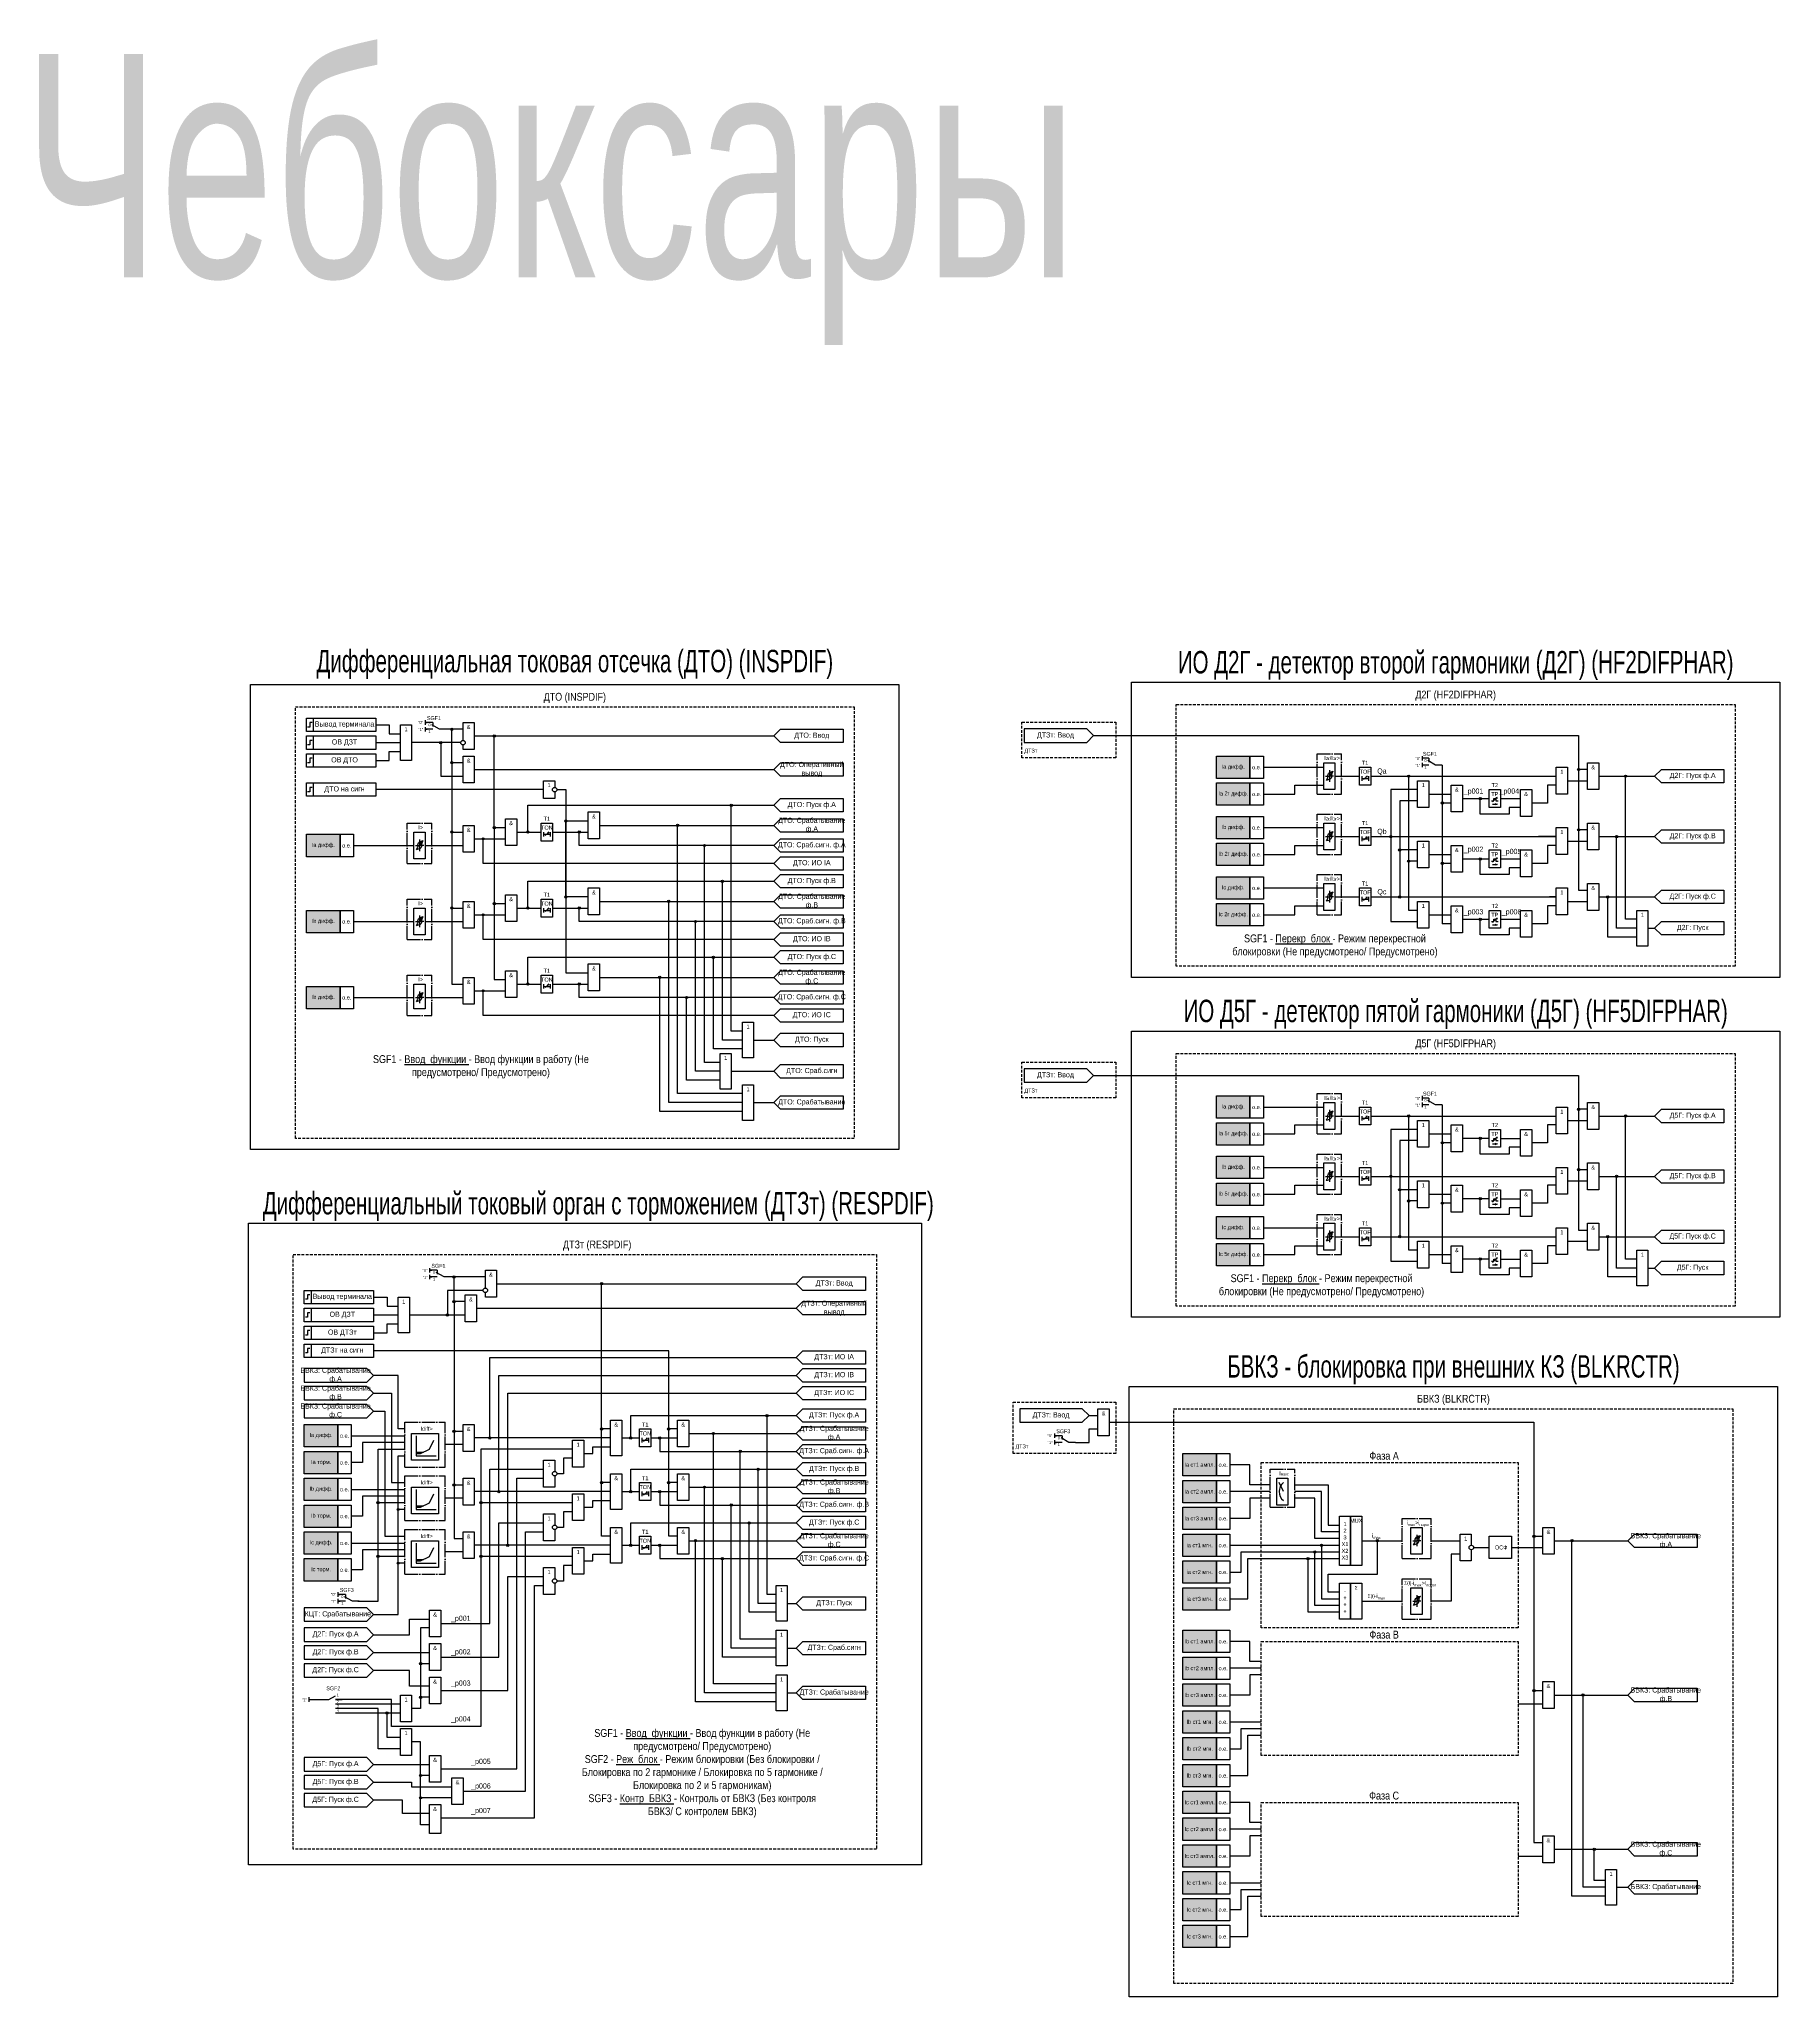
# Model space of a CAD drawing. Header units: millimetres. Extents: x 0 to 3543, y -1008 to 626.
# Drawn here: x 0 to 779, y -484 to 392 of the extents above; entities that cross this region are included whole.
import ezdxf
from ezdxf.enums import TextEntityAlignment as Align

# ---------------------------------------------------------------- set-up
doc = ezdxf.new("R2010")
doc.units = ezdxf.units.MM
doc.linetypes.add('ACAD_ISO04W100', pattern=[30, 24, -3, 0, -3])
doc.linetypes.add('штриховая2', pattern=[0.375, 0.25, -0.125])
doc.layers.add('TEXT', color=7, linetype='Continuous', lineweight=25)
doc.layers.add('Основная', color=7, linetype='Continuous')
doc.styles.add('1.8_Gost_RD', font='ARIALN.TTF', dxfattribs={"height": 1.8})
doc.styles.add('2.5_Gost_RD', font='ARIALN.TTF', dxfattribs={"height": 2.5})
doc.styles.add('3.5_Gost_RD', font='ARIALN.TTF', dxfattribs={"height": 3.5})
doc.styles.add('Вывод', font='ARIALN.TTF', dxfattribs={"height": 2.5})
doc.styles.add('Компонент', font='ARIALN.TTF', dxfattribs={"height": 3.5})

# ---------------------------------------------------------------- blocks, each defined once
blk = doc.blocks.new('*U898')
at = {"layer": 'Основная', "linetype": 'ACAD_ISO04W100', "ltscale": 0.25}
for p, q in [((0, 0), (11, 0)), ((0, -18), (0, 0)), ((11, -18), (11, 0)), ((0, -18), (11, -18))]:
    blk.add_line(p, q, dxfattribs=at)
at = {"layer": 'Основная', "style": 'Компонент'}
blk.add_attdef('ОУ', text='', height=3.5, dxfattribs=at).set_placement((11, 0), align=Align.MIDDLE_CENTER)
blk = doc.blocks.new('Точка')
at = {"ltscale": 100}
h = blk.add_hatch(color=256, dxfattribs=at)
h.dxf.hatch_style = 1
edge = h.paths.add_edge_path()
edge.add_arc((0, 0), 0.5, 0, 360)
blk.add_circle((0, 0), 0.5, dxfattribs=at)
blk = doc.blocks.new('*U892')
at = {"layer": 'Основная', "linetype": 'ACAD_ISO04W100', "ltscale": 0.25}
for p, q in [((0, 0), (11, 0)), ((0, -17), (0, 0)), ((11, -17), (11, 0)), ((0, -17), (11, -17))]:
    blk.add_line(p, q, dxfattribs=at)
at = {"layer": 'Основная', "style": 'Компонент'}
blk.add_attdef('ОУ', text='', height=3.5, dxfattribs=at).set_placement((11, 0), align=Align.MIDDLE_CENTER)
blk = doc.blocks.new('*U1022')
at = {"layer": 'Основная', "linetype": 'ACAD_ISO04W100', "ltscale": 0.25}
for p, q in [((0, 0), (13, 0)), ((0, -18), (0, 0)), ((13, -18), (13, 0)), ((0, -18), (13, -18))]:
    blk.add_line(p, q, dxfattribs=at)
at = {"layer": 'Основная', "style": 'Компонент'}
blk.add_attdef('ОУ', text='', height=3.5, dxfattribs=at).set_placement((11, -1), align=Align.MIDDLE_CENTER)
blk = doc.blocks.new('*U1023')
at = {"layer": 'Основная', "linetype": 'ACAD_ISO04W100', "ltscale": 0.25}
for p, q in [((0, 0), (13, 0)), ((0, -18), (0, 0)), ((13, -18), (13, 0)), ((0, -18), (13, -18))]:
    blk.add_line(p, q, dxfattribs=at)
at = {"layer": 'Основная', "style": 'Компонент'}
blk.add_attdef('ОУ', text='', height=3.5, dxfattribs=at).set_placement((13, 0), align=Align.MIDDLE_CENTER)
blk = doc.blocks.new('*U958')
at = {"layer": 'Основная', "color": 0}
blk.add_line((0, 0), (7, 4), dxfattribs=at)
at = {"layer": 'Основная', "ltscale": 0.35}
blk.add_line((6, 6), (6, 2.5), dxfattribs=at)
blk = doc.blocks.new('*U1016')
at = {"layer": 'Основная', "color": 0}
for p, q in [((-3, 6), (-9, 6)), ((-3, 0), (-9, 0)), ((9, 0), (3, 0))]:
    blk.add_line(p, q, dxfattribs=at)
at = {"layer": 'Основная', "ltscale": 0.25, "xscale": -1}
blk.add_blockref('*U958', (3, 0), dxfattribs=at)
at = {"layer": 'Основная'}
for tag, height, style, p in [('В1', 2.5, 'Вывод', (-13, 6)), ('В2', 2.5, 'Вывод', (-6, 4)), ('ОУ', 3.5, 'Компонент', (-2, 10)), ('В3', 2.5, 'Вывод', (-6, -2))]:
    blk.add_attdef(tag, text='', height=height, dxfattribs=dict(at, style=style)).set_placement(p, align=Align.MIDDLE_CENTER)
blk = doc.blocks.new('*U985')
at = {"layer": 'Основная', "color": 0}
for p, q in [((-3, 6), (-9, 6)), ((-3, 0), (-9, 0)), ((9, 0), (3, 0))]:
    blk.add_line(p, q, dxfattribs=at)
at = {"layer": 'Основная', "ltscale": 0.25, "xscale": -1}
blk.add_blockref('*U958', (3, 0), dxfattribs=at)
at = {"layer": 'Основная'}
for tag, height, style, p in [('В1', 2.5, 'Вывод', (-14, 6)), ('В2', 2.5, 'Вывод', (-6, 4)), ('ОУ', 3.5, 'Компонент', (-2, 10)), ('В3', 2.5, 'Вывод', (-6, -2))]:
    blk.add_attdef(tag, text='', height=height, dxfattribs=dict(at, style=style)).set_placement(p, align=Align.MIDDLE_CENTER)
blk = doc.blocks.new('*U1018')
at = {"layer": 'Основная', "linetype": 'ACAD_ISO04W100', "ltscale": 0.25}
for p, q in [((0, 0), (18, 0)), ((0, -20), (0, 0)), ((18, -20), (18, 0)), ((0, -20), (18, -20))]:
    blk.add_line(p, q, dxfattribs=at)
at = {"layer": 'Основная', "style": 'Компонент'}
blk.add_attdef('ОУ', text='', height=3.5, dxfattribs=at).set_placement((18, 0), align=Align.MIDDLE_CENTER)
blk = doc.blocks.new('*U956')
at = {"layer": 'Основная', "color": 0}
blk.add_line((0, 0), (6, 3.4), dxfattribs=at)
blk = doc.blocks.new('*U1017')
at = {"layer": 'Основная', "color": 0}
for p, q in [((-9, 0), (-3, 0)), ((3, 0), (9, 0))]:
    blk.add_line(p, q, dxfattribs=at)
at = {"layer": 'Основная', "ltscale": 0.25}
blk.add_blockref('*U956', (-3, 0), dxfattribs=at)
at = {"layer": 'Основная'}
for tag, height, style, p in [('ОУ', 3.5, 'Компонент', (1, 10)), ('В2', 2.5, 'Вывод', (5, 4)), ('В1', 2.5, 'Вывод', (5, -2))]:
    blk.add_attdef(tag, text='', height=height, dxfattribs=dict(at, style=style)).set_placement(p, align=Align.MIDDLE_CENTER)

msp = doc.modelspace()

# ---------------------------------------------------------------- hatches: boundary and pattern name
at = {"ltscale": 100, "true_color": 0xf7941d}
h = msp.add_hatch(color=30, dxfattribs=at)
h.dxf.hatch_style = 1
h.paths.add_polyline_path([(527, 71), (542, 71), (542, 61), (527, 61)])
h = msp.add_hatch(color=30, dxfattribs=at)
h.dxf.hatch_style = 1
h.paths.add_polyline_path([(527, 59), (542, 59), (542, 49), (527, 49)])
h = msp.add_hatch(color=30, dxfattribs=at)
h.dxf.hatch_style = 1
h.paths.add_polyline_path([(527, 44), (542, 44), (542, 34), (527, 34)])
h = msp.add_hatch(color=30, dxfattribs=at)
h.dxf.hatch_style = 1
h.paths.add_polyline_path([(120, 36), (135, 36), (135, 26), (120, 26)])
h = msp.add_hatch(color=30, dxfattribs=at)
h.dxf.hatch_style = 1
h.paths.add_polyline_path([(527, 32), (542, 32), (542, 22), (527, 22)])
h = msp.add_hatch(color=30, dxfattribs=at)
h.dxf.hatch_style = 1
h.paths.add_polyline_path([(527, 17), (542, 17), (542, 7), (527, 7)])
h = msp.add_hatch(color=30, dxfattribs=at)
h.dxf.hatch_style = 1
h.paths.add_polyline_path([(120, 2), (135, 2), (135, -8), (120, -8)])
h = msp.add_hatch(color=30, dxfattribs=at)
h.dxf.hatch_style = 1
h.paths.add_polyline_path([(527, 5), (542, 5), (542, -5), (527, -5)])
h = msp.add_hatch(color=30, dxfattribs=at)
h.dxf.hatch_style = 1
h.paths.add_polyline_path([(120, -32), (135, -32), (135, -42), (120, -42)])
h = msp.add_hatch(color=30, dxfattribs=at)
h.dxf.hatch_style = 1
h.paths.add_polyline_path([(527, -81), (542, -81), (542, -91), (527, -91)])
h = msp.add_hatch(color=30, dxfattribs=at)
h.dxf.hatch_style = 1
h.paths.add_polyline_path([(527, -93), (542, -93), (542, -103), (527, -103)])
h = msp.add_hatch(color=30, dxfattribs=at)
h.dxf.hatch_style = 1
h.paths.add_polyline_path([(527, -108), (542, -108), (542, -118), (527, -118)])
h = msp.add_hatch(color=30, dxfattribs=at)
h.dxf.hatch_style = 1
h.paths.add_polyline_path([(527, -120), (542, -120), (542, -130), (527, -130)])
h = msp.add_hatch(color=30, dxfattribs=at)
h.dxf.hatch_style = 1
h.paths.add_polyline_path([(527, -135), (542, -135), (542, -145), (527, -145)])
h = msp.add_hatch(color=30, dxfattribs=at)
h.dxf.hatch_style = 1
h.paths.add_polyline_path([(527, -147), (542, -147), (542, -157), (527, -157)])
h = msp.add_hatch(color=30, dxfattribs=at)
h.dxf.hatch_style = 1
h.paths.add_polyline_path([(119, -228), (134, -228), (134, -238), (119, -238)])
h = msp.add_hatch(color=30, dxfattribs=at)
h.dxf.hatch_style = 1
h.paths.add_polyline_path([(119, -240), (134, -240), (134, -250), (119, -250)])
h = msp.add_hatch(color=30, dxfattribs=at)
h.dxf.hatch_style = 1
h.paths.add_polyline_path([(512, -241), (527, -241), (527, -251), (512, -251)])
h = msp.add_hatch(color=30, dxfattribs=at)
h.dxf.hatch_style = 1
h.paths.add_polyline_path([(119, -252), (134, -252), (134, -262), (119, -262)])
h = msp.add_hatch(color=30, dxfattribs=at)
h.dxf.hatch_style = 1
h.paths.add_polyline_path([(512, -253), (527, -253), (527, -263), (512, -263)])
h = msp.add_hatch(color=30, dxfattribs=at)
h.dxf.hatch_style = 1
h.paths.add_polyline_path([(119, -264), (134, -264), (134, -274), (119, -274)])
h = msp.add_hatch(color=30, dxfattribs=at)
h.dxf.hatch_style = 1
h.paths.add_polyline_path([(512, -265), (527, -265), (527, -275), (512, -275)])
h = msp.add_hatch(color=30, dxfattribs=at)
h.dxf.hatch_style = 1
h.paths.add_polyline_path([(119, -276), (134, -276), (134, -286), (119, -286)])
h = msp.add_hatch(color=30, dxfattribs=at)
h.dxf.hatch_style = 1
h.paths.add_polyline_path([(512, -277), (527, -277), (527, -287), (512, -287)])
h = msp.add_hatch(color=30, dxfattribs=at)
h.dxf.hatch_style = 1
h.paths.add_polyline_path([(119, -288), (134, -288), (134, -298), (119, -298)])
h = msp.add_hatch(color=30, dxfattribs=at)
h.dxf.hatch_style = 1
h.paths.add_polyline_path([(512, -289), (527, -289), (527, -299), (512, -299)])
h = msp.add_hatch(color=30, dxfattribs=at)
h.dxf.hatch_style = 1
h.paths.add_polyline_path([(512, -301), (527, -301), (527, -311), (512, -311)])
h = msp.add_hatch(color=30, dxfattribs=at)
h.dxf.hatch_style = 1
h.paths.add_polyline_path([(512, -320), (527, -320), (527, -330), (512, -330)])
h = msp.add_hatch(color=30, dxfattribs=at)
h.dxf.hatch_style = 1
h.paths.add_polyline_path([(512, -332), (527, -332), (527, -342), (512, -342)])
h = msp.add_hatch(color=30, dxfattribs=at)
h.dxf.hatch_style = 1
h.paths.add_polyline_path([(512, -344), (527, -344), (527, -354), (512, -354)])
h = msp.add_hatch(color=30, dxfattribs=at)
h.dxf.hatch_style = 1
h.paths.add_polyline_path([(512, -356), (527, -356), (527, -366), (512, -366)])
h = msp.add_hatch(color=30, dxfattribs=at)
h.dxf.hatch_style = 1
h.paths.add_polyline_path([(512, -368), (527, -368), (527, -378), (512, -378)])
h = msp.add_hatch(color=30, dxfattribs=at)
h.dxf.hatch_style = 1
h.paths.add_polyline_path([(512, -380), (527, -380), (527, -390), (512, -390)])
h = msp.add_hatch(color=30, dxfattribs=at)
h.dxf.hatch_style = 1
h.paths.add_polyline_path([(512, -392), (527, -392), (527, -402), (512, -402)])
h = msp.add_hatch(color=30, dxfattribs=at)
h.dxf.hatch_style = 1
h.paths.add_polyline_path([(512, -404), (527, -404), (527, -414), (512, -414)])
h = msp.add_hatch(color=30, dxfattribs=at)
h.dxf.hatch_style = 1
h.paths.add_polyline_path([(512, -416), (527, -416), (527, -426), (512, -426)])
h = msp.add_hatch(color=30, dxfattribs=at)
h.dxf.hatch_style = 1
h.paths.add_polyline_path([(512, -428), (527, -428), (527, -438), (512, -438)])
h = msp.add_hatch(color=30, dxfattribs=at)
h.dxf.hatch_style = 1
h.paths.add_polyline_path([(512, -440), (527, -440), (527, -450), (512, -450)])
h = msp.add_hatch(color=30, dxfattribs=at)
h.dxf.hatch_style = 1
h.paths.add_polyline_path([(512, -452), (527, -452), (527, -462), (512, -462)])

# ---------------------------------------------------------------- linework, layer by layer
at = {"ltscale": 100}
for p, q in [((173, 87), (173, 85)), ((173, 86), (174, 86)), ((173, 84), (173, 82)), ((173, 83), (174, 83)), ((151, 77), (162, 77)), ((180, 77), (167, 77)), ((180, 62), (190, 62)), ((628, 67), (628, -4)), ((693, 65), (689, 65)), ((650.5, 50.5), (652.5, 52.5)), ((650.5, 49.5), (652.5, 49.5)), ((652.5, 52.5), (651.9915, 52.2478)), ((652.5, 52.5), (652.2602, 52.0192)), ((654, 52), (663, 52)), ((204, 39), (209, 39)), ((693, 38), (689, 38)), ((650.5, 23.5), (652.5, 25.5)), ((650.5, 22.5), (652.5, 22.5)), ((652.5, 25.5), (651.9915, 25.2478)), ((652.5, 25.5), (652.2602, 25.0192)), ((654, 25), (663, 25)), ((650.5, -3.5), (652.5, -1.5)), ((650.5, -4.5), (652.5, -4.5)), ((652.5, -1.5), (651.9915, -1.7522)), ((652.5, -1.5), (652.2602, -1.9808)), ((654, -2), (663, -2)), ((628, -85), (628, -156)), ((693, -87), (689, -87)), ((649, -100), (637, -100)), ((650.5, -101.5), (652.5, -99.5)), ((650.5, -102.5), (652.5, -102.5)), ((652.5, -99.5), (651.9915, -99.7522)), ((652.5, -99.5), (652.2602, -99.9808)), ((654, -100), (663, -100)), ((693, -114), (689, -114)), ((649, -127), (637, -127)), ((650.5, -128.5), (652.5, -126.5)), ((650.5, -129.5), (652.5, -129.5)), ((652.5, -126.5), (651.9915, -126.7522)), ((652.5, -126.5), (652.2602, -126.9808)), ((654, -127), (663, -127)), ((649, -154), (637, -154)), ((650.5, -155.5), (652.5, -153.5)), ((650.5, -156.5), (652.5, -156.5)), ((652.5, -153.5), (651.9915, -153.7522)), ((652.5, -153.5), (652.2602, -153.9808)), ((654, -154), (663, -154)), ((454.5, -232), (454.5, -234)), ((454.5, -233), (455.5, -233)), ((454.5, -235), (454.5, -237)), ((454.5, -236), (455.5, -236)), ((464, -236), (470, -236)), ((470, -236), (470, -230)), ((470, -230), (474, -230)), ((669, -278), (669, -415)), ((669, -347), (673, -347)), ((669, -415), (673, -415))]:
    msp.add_line(p, q, dxfattribs=at)
at = {"color": 7, "ltscale": 100}
for p, q in [((592.7027, 60.463), (594.3736, 61.9489)), ((594.3736, 61.9489), (593.8516, 61.7261)), ((594.3736, 61.9489), (594.1068, 61.4826)), ((226.7027, 35.463), (228.3736, 36.9489)), ((228.3736, 36.9489), (227.8516, 36.7261)), ((228.3736, 36.9489), (228.1068, 36.4826)), ((592.7027, 33.463), (594.3736, 34.9489)), ((594.3736, 34.9489), (593.8516, 34.7261)), ((594.3736, 34.9489), (594.1068, 34.4826)), ((226.7027, 1.463), (228.3736, 2.9489)), ((228.3736, 2.9489), (227.8516, 2.7261)), ((228.3736, 2.9489), (228.1068, 2.4826)), ((592.7027, 6.463), (594.3736, 7.9489)), ((594.3736, 7.9489), (593.8516, 7.7261)), ((594.3736, 7.9489), (594.1068, 7.4826)), ((226.7027, -32.537), (228.3736, -31.0511)), ((228.3736, -31.0511), (227.8516, -31.2739)), ((228.3736, -31.0511), (228.1068, -31.5174)), ((592.7027, -91.537), (594.3736, -90.0511)), ((594.3736, -90.0511), (593.8516, -90.2739)), ((594.3736, -90.0511), (594.1068, -90.5174)), ((592.7027, -118.537), (594.3736, -117.0511)), ((594.3736, -117.0511), (593.8516, -117.2739)), ((594.3736, -117.0511), (594.1068, -117.5174)), ((592.7027, -145.537), (594.3736, -144.0511)), ((594.3736, -144.0511), (593.8516, -144.2739)), ((594.3736, -144.0511), (594.1068, -144.5174)), ((270.7027, -235.537), (272.3736, -234.0511)), ((272.3736, -234.0511), (271.8516, -234.2739)), ((272.3736, -234.0511), (272.1068, -234.5174)), ((270.7027, -259.537), (272.3736, -258.0511)), ((272.3736, -258.0511), (271.8516, -258.2739)), ((272.3736, -258.0511), (272.1068, -258.5174)), ((557, -258), (555, -254)), ((270.7027, -283.537), (272.3736, -282.0511)), ((272.3736, -282.0511), (271.8516, -282.2739)), ((272.3736, -282.0511), (272.1068, -282.5174))]:
    msp.add_line(p, q, dxfattribs=at)
at = {"color": 3, "ltscale": 100}
for p, q in [((175, -158), (175, -160)), ((175, -159), (176, -159)), ((175, -161), (175, -163)), ((175, -162), (176, -162)), ((150, -179), (161, -179)), ((166, -179), (191, -179)), ((134, -303), (134, -305)), ((134, -304), (135, -304)), ((134, -306), (134, -308)), ((134, -307), (135, -307))]:
    msp.add_line(p, q, dxfattribs=at)
at = {"ltscale": 100}
for points in [[(95, 103), (385, 103), (385, -105), (95, -105)], [(120, 88), (123, 88), (123, 82), (120, 82)], [(120, 88), (151, 88), (151, 82), (120, 82)], [(120, 80), (123, 80), (123, 74), (120, 74)], [(120, 80), (151, 80), (151, 74), (120, 74)], [(162, 85), (167, 85), (167, 69), (162, 69)], [(120, 72), (123, 72), (123, 66), (120, 66)], [(120, 72), (151, 72), (151, 66), (120, 66)], [(527, 71), (542, 71), (542, 61), (527, 61)], [(542, 71), (548, 71), (548, 61), (542, 61)], [(591, 66), (596, 66), (596, 58), (591, 58)], [(527, 59), (542, 59), (542, 49), (527, 49)], [(542, 59), (548, 59), (548, 49), (542, 49)], [(649, 56), (654, 56), (654, 48), (649, 48)], [(527, 44), (542, 44), (542, 34), (527, 34)], [(542, 44), (548, 44), (548, 34), (542, 34)], [(120, 36), (135, 36), (135, 26), (120, 26)], [(135, 36), (141, 36), (141, 26), (135, 26)], [(225, 41), (230, 41), (230, 33), (225, 33)], [(591, 39), (596, 39), (596, 31), (591, 31)], [(527, 32), (542, 32), (542, 22), (527, 22)], [(542, 32), (548, 32), (548, 22), (542, 22)], [(649, 29), (654, 29), (654, 21), (649, 21)], [(527, 17), (542, 17), (542, 7), (527, 7)], [(542, 17), (548, 17), (548, 7), (542, 7)], [(591, 12), (596, 12), (596, 4), (591, 4)], [(120, 2), (135, 2), (135, -8), (120, -8)], [(135, 2), (141, 2), (141, -8), (135, -8)], [(225, 7), (230, 7), (230, -1), (225, -1)], [(527, 5), (542, 5), (542, -5), (527, -5)], [(542, 5), (548, 5), (548, -5), (542, -5)], [(649, 2), (654, 2), (654, -6), (649, -6)], [(715, 2), (720, 2), (720, -14), (715, -14)], [(120, -32), (135, -32), (135, -42), (120, -42)], [(135, -32), (141, -32), (141, -42), (135, -42)], [(225, -27), (230, -27), (230, -35), (225, -35)], [(315, -48), (320, -48), (320, -64), (315, -64)], [(305, -62), (310, -62), (310, -78), (305, -78)], [(315, -76), (320, -76), (320, -92), (315, -92)], [(527, -81), (542, -81), (542, -91), (527, -91)], [(542, -81), (548, -81), (548, -91), (542, -91)], [(591, -86), (596, -86), (596, -94), (591, -94)], [(527, -93), (542, -93), (542, -103), (527, -103)], [(542, -93), (548, -93), (548, -103), (542, -103)], [(649, -96), (654, -96), (654, -104), (649, -104)], [(527, -108), (542, -108), (542, -118), (527, -118)], [(542, -108), (548, -108), (548, -118), (542, -118)], [(591, -113), (596, -113), (596, -121), (591, -121)], [(527, -120), (542, -120), (542, -130), (527, -130)], [(542, -120), (548, -120), (548, -130), (542, -130)], [(649, -123), (654, -123), (654, -131), (649, -131)], [(527, -135), (542, -135), (542, -145), (527, -145)], [(542, -135), (548, -135), (548, -145), (542, -145)], [(591, -140), (596, -140), (596, -148), (591, -148)], [(527, -147), (542, -147), (542, -157), (527, -157)], [(542, -147), (548, -147), (548, -157), (542, -157)], [(649, -150), (654, -150), (654, -158), (649, -158)], [(715, -150), (720, -150), (720, -166), (715, -166)], [(119, -168), (122, -168), (122, -174), (119, -174)], [(119, -168), (150, -168), (150, -174), (119, -174)], [(119, -176), (122, -176), (122, -182), (119, -182)], [(119, -176), (150, -176), (150, -182), (119, -182)], [(119, -184), (122, -184), (122, -190), (119, -190)], [(119, -184), (150, -184), (150, -190), (119, -190)], [(370, -195), (370, -201), (342, -201), (339, -198), (342, -195)], [(370, -203), (370, -209), (342, -209), (339, -206), (342, -203)], [(370, -211), (370, -217), (342, -217), (339, -214), (342, -211)], [(256, -226), (261, -226), (261, -242), (256, -242)], [(119, -228), (134, -228), (134, -238), (119, -238)], [(134, -228), (140, -228), (140, -238), (134, -238)], [(269, -230), (274, -230), (274, -238), (269, -238)], [(119, -240), (134, -240), (134, -250), (119, -250)], [(134, -240), (140, -240), (140, -250), (134, -250)], [(512, -241), (527, -241), (527, -251), (512, -251)], [(527, -241), (533, -241), (533, -251), (527, -251)], [(119, -252), (134, -252), (134, -262), (119, -262)], [(134, -252), (140, -252), (140, -262), (134, -262)], [(256, -250), (261, -250), (261, -266), (256, -266)], [(512, -253), (527, -253), (527, -263), (512, -263)], [(527, -253), (533, -253), (533, -263), (527, -263)], [(554, -252), (559, -252), (559, -264), (554, -264)], [(269, -254), (274, -254), (274, -262), (269, -262)], [(119, -264), (134, -264), (134, -274), (119, -274)], [(134, -264), (140, -264), (140, -274), (134, -274)], [(512, -265), (527, -265), (527, -275), (512, -275)], [(527, -265), (533, -265), (533, -275), (527, -275)], [(582, -269), (587, -269), (587, -291), (582, -291)], [(587, -269), (592, -269), (592, -291), (587, -291)], [(119, -276), (134, -276), (134, -286), (119, -286)], [(134, -276), (140, -276), (140, -286), (134, -286)], [(256, -274), (261, -274), (261, -290), (256, -290)], [(269, -278), (274, -278), (274, -286), (269, -286)], [(512, -277), (527, -277), (527, -287), (512, -287)], [(527, -277), (533, -277), (533, -287), (527, -287)], [(649, -278), (659, -278), (659, -288), (649, -288)], [(119, -288), (134, -288), (134, -298), (119, -298)], [(134, -288), (140, -288), (140, -298), (134, -298)], [(512, -289), (527, -289), (527, -299), (512, -299)], [(527, -289), (533, -289), (533, -299), (527, -299)], [(330, -300), (335, -300), (335, -316), (330, -316)], [(512, -301), (527, -301), (527, -311), (512, -311)], [(527, -301), (533, -301), (533, -311), (527, -311)], [(582, -299), (587, -299), (587, -315), (582, -315)], [(587, -299), (592, -299), (592, -315), (587, -315)], [(330, -320), (335, -320), (335, -336), (330, -336)], [(512, -320), (527, -320), (527, -330), (512, -330)], [(527, -320), (533, -320), (533, -330), (527, -330)], [(512, -332), (527, -332), (527, -342), (512, -342)], [(527, -332), (533, -332), (533, -342), (527, -342)], [(330, -340), (335, -340), (335, -356), (330, -356)], [(512, -344), (527, -344), (527, -354), (512, -354)], [(527, -344), (533, -344), (533, -354), (527, -354)], [(512, -356), (527, -356), (527, -366), (512, -366)], [(527, -356), (533, -356), (533, -366), (527, -366)], [(512, -368), (527, -368), (527, -378), (512, -378)], [(527, -368), (533, -368), (533, -378), (527, -378)], [(512, -380), (527, -380), (527, -390), (512, -390)], [(527, -380), (533, -380), (533, -390), (527, -390)], [(512, -392), (527, -392), (527, -402), (512, -402)], [(527, -392), (533, -392), (533, -402), (527, -402)], [(512, -404), (527, -404), (527, -414), (512, -414)], [(527, -404), (533, -404), (533, -414), (527, -414)], [(512, -416), (527, -416), (527, -426), (512, -426)], [(527, -416), (533, -416), (533, -426), (527, -426)], [(512, -428), (527, -428), (527, -438), (512, -438)], [(527, -428), (533, -428), (533, -438), (527, -438)], [(701, -427), (706, -427), (706, -443), (701, -443)], [(512, -440), (527, -440), (527, -450), (512, -450)], [(527, -440), (533, -440), (533, -450), (527, -450)], [(512, -452), (527, -452), (527, -462), (512, -462)], [(527, -452), (533, -452), (533, -462), (527, -462)]]:
    msp.add_lwpolyline(points, close=True, dxfattribs=at)
at = {"color": 3, "ltscale": 100}
for points in [[(489, 104), (779, 104), (779, -28), (489, -28)], [(360, 26), (360, 20), (332, 20), (329, 23), (332, 26)], [(360, -8), (360, -14), (332, -14), (329, -11), (332, -8)], [(360, -42), (360, -48), (332, -48), (329, -45), (332, -42)], [(489, -52), (779, -52), (779, -180), (489, -180)], [(94, -138), (395, -138), (395, -425), (94, -425)], [(161, -171), (166, -171), (166, -187), (161, -187)], [(488, -211), (778, -211), (778, -484), (488, -484)]]:
    msp.add_lwpolyline(points, close=True, dxfattribs=at)
at = {"lineweight": 30, "ltscale": 100}
for points in [[(122.5, 86), (121.5, 86), (121.5, 84), (120.5, 84)], [(122.5, 78), (121.5, 78), (121.5, 76), (120.5, 76)], [(122.5, 70), (121.5, 70), (121.5, 68), (120.5, 68)], [(121.5, -170), (120.5, -170), (120.5, -172), (119.5, -172)], [(121.5, -178), (120.5, -178), (120.5, -180), (119.5, -180)], [(121.5, -186), (120.5, -186), (120.5, -188), (119.5, -188)]]:
    msp.add_lwpolyline(points, dxfattribs=at)
at = {"ltscale": 100}
for points in [[(151, 85), (157, 85), (157, 81), (162, 81)], [(190, 68), (185, 68), (185, 83), (180, 83)], [(190, 83), (185, 83)], [(195, 80), (328.9999, 80)], [(204, 39), (204, 39), (204, 61), (204, 61), (204, 80)], [(151, 69), (157, 69), (157, 73), (162, 73)], [(189, 77), (180, 77), (180, 62)], [(190, 68), (185, 68)], [(195, 65), (328.9999, 65)], [(592, 62), (592, 60)], [(595, 62), (595, 60)], [(596, 62), (679, 62)], [(617, 2), (613, 2), (613, 62)], [(698, 62), (722.9999, 62)], [(715, -2), (710, -2), (710, 62)], [(226, 56), (151, 56)], [(231, 55), (231, 52), (226, 52), (226, 60), (231, 60), (231, 57)], [(232, 56), (236, 56), (236, -26), (246, -26)], [(548, 54), (562, 54), (562, 58), (575, 58)], [(592, 61), (595, 61)], [(617, 56), (605, 56), (605, -3), (617, -3)], [(622, 54), (632, 54)], [(679, 58), (675, 58), (675, 50), (668, 50)], [(684, 60), (693, 60)], [(219, 37), (219, 49), (329, 49)], [(315, -52), (310, -52), (310, 49)], [(617, 51), (609, 51), (609, 8)], [(632, 50), (628, 50)], [(637, 52), (649, 52)], [(663, 48), (658, 48), (658, 45), (645, 45), (645, 52)], [(651.5, 49.8333), (652.5, 49.5), (651.5, 49.1667)], [(204, 39), (204, 39), (204, 5), (209, 5)], [(226, 37), (226, 35)], [(226, 36), (229, 36)], [(229, 37), (229, 35)], [(246, 8), (236, 8), (236, 42)], [(236, 42), (246, 42)], [(329, 31), (242, 31), (242, 37)], [(251, 40), (329, 40)], [(315, -80), (286, -80), (286, 40)], [(305, -66), (298, -66), (298, 31)], [(548, 27), (562, 27), (562, 31), (575, 31)], [(592, 35), (592, 33)], [(592, 34), (595, 34)], [(595, 35), (595, 33)], [(596, 35), (679, 35)], [(617, 29), (609, 29)], [(622, 27), (632, 27)], [(679, 31), (675, 31), (675, 23), (668, 23)], [(679, 35), (671, 35)], [(679, 31), (675, 31)], [(684, 33), (693, 33)], [(698, 35), (722.9999, 35)], [(715, -6), (706, -6), (706, 35)], [(617, 24), (613, 24)], [(632, 23), (628, 23)], [(637, 25), (649, 25)], [(663, 21), (658, 21), (658, 18), (645, 18), (645, 25)], [(651.5, 22.8333), (652.5, 22.5), (651.5, 22.1667)], [(219, 3), (219, 15), (329, 15)], [(315, -56), (306, -56), (306, 15)], [(204, 5), (204, 5), (204, -29), (209, -29)], [(226, 3), (226, 1)], [(226, 2), (229, 2)], [(229, 3), (229, 1)], [(329, -3), (242, -3), (242, 3)], [(251, 6), (329, 6)], [(315, -84), (282, -84), (282, 6)], [(548, 0), (562, 0), (562, 4), (575, 4)], [(592, 8), (592, 6)], [(592, 7), (595, 7)], [(595, 8), (595, 6)], [(596, 8), (679, 8)], [(617, 2), (614, 2)], [(622, 0), (632, 0)], [(679, 4), (675, 4), (675, -4), (668, -4)], [(679, 8), (676, 8)], [(684, 6), (693, 6)], [(698, 8), (722.9999, 8)], [(715, -10), (702, -10), (702, 8)], [(305, -70), (294, -70), (294, -3)], [(632, -4), (628, -4)], [(637, -2), (649, -2)], [(663, -6), (658, -6), (658, -9), (645, -9), (645, -2)], [(651.5, -4.1667), (652.5, -4.5), (651.5, -4.8333)], [(720, -6), (722.9999, -6)], [(219, -31), (219, -19), (329, -19)], [(315, -60), (302, -60), (302, -19)], [(226, -31), (226, -33)], [(226, -32), (229, -32)], [(229, -31), (229, -33)], [(329, -37), (242, -37), (242, -31)], [(251, -28), (329, -28)], [(315, -88), (278, -88), (278, -28)], [(305, -74), (290, -74), (290, -37)], [(320, -56), (329, -56)], [(310, -70), (329, -70)], [(320, -84), (329, -84)], [(548, -98), (562, -98), (562, -94), (575, -94)], [(592, -90), (592, -92)], [(592, -91), (595, -91)], [(595, -90), (595, -92)], [(596, -90), (679, -90)], [(617, -96), (605, -96), (605, -155), (617, -155)], [(617, -150), (613, -150), (613, -90)], [(679, -94), (675, -94), (675, -102), (668, -102)], [(684, -92), (693, -92)], [(698, -90), (722.9999, -90)], [(715, -154), (710, -154), (710, -90)], [(617, -101), (609, -101), (609, -144)], [(622, -98), (632, -98)], [(632, -102), (628, -102)], [(663, -104), (658, -104), (658, -107), (645, -107), (645, -100)], [(651.5, -102.1667), (652.5, -102.5), (651.5, -102.8333)], [(548, -125), (562, -125), (562, -121), (575, -121)], [(592, -117), (592, -119)], [(592, -118), (595, -118)], [(595, -117), (595, -119)], [(596, -117), (679, -117)], [(679, -121), (675, -121), (675, -129), (668, -129)], [(684, -119), (693, -119)], [(698, -117), (722.9999, -117)], [(715, -158), (706, -158), (706, -117)], [(617, -123), (609, -123)], [(617, -128), (613, -128)], [(622, -125), (632, -125)], [(632, -129), (628, -129)], [(663, -131), (658, -131), (658, -134), (645, -134), (645, -127)], [(651.5, -129.1667), (652.5, -129.5), (651.5, -129.8333)], [(548, -152), (562, -152), (562, -148), (575, -148)], [(592, -144), (592, -146)], [(592, -145), (595, -145)], [(595, -144), (595, -146)], [(596, -144), (679, -144)], [(679, -148), (675, -148), (675, -156), (668, -156)], [(684, -146), (693, -146)], [(698, -144), (722.9999, -144)], [(715, -162), (702, -162), (702, -144)], [(617, -150), (614, -150)], [(622, -152), (632, -152)], [(632, -156), (628, -156)], [(663, -158), (658, -158), (658, -161), (645, -161), (645, -154)], [(651.5, -156.1667), (652.5, -156.5), (651.5, -156.8333)], [(256, -230), (252, -230), (252, -165)], [(720, -158), (722.9999, -158)], [(286, -230), (282, -230), (282, -195), (150, -195)], [(265, -234), (265, -224), (339, -224)], [(330, -304), (326, -304), (326, -224)], [(479, -227), (669, -227), (669, -278), (673, -278)], [(256, -254), (252, -254), (252, -230)], [(270, -234), (270, -236)], [(270, -235), (273, -235)], [(273, -234), (273, -236)], [(274, -234), (286, -234)], [(278, -234), (278, -240), (339, -240)], [(286, -254), (282, -254), (282, -230)], [(291, -232), (339, -232)], [(330, -344), (302, -344), (302, -232)], [(239, -243), (235, -243), (235, -250), (232, -250)], [(244, -241), (248, -241), (248, -238), (256, -238)], [(330, -324), (314, -324), (314, -240)], [(265, -258), (265, -248), (339, -248)], [(330, -308), (322, -308), (322, -248)], [(551, -255), (542, -255), (542, -246), (533, -246)], [(244, -265), (248, -265), (248, -262), (256, -262)], [(256, -278), (252, -278), (252, -254)], [(270, -258), (270, -260)], [(270, -259), (273, -259)], [(273, -258), (273, -260)], [(274, -258), (286, -258)], [(278, -258), (278, -264), (339, -264)], [(286, -278), (282, -278), (282, -254)], [(291, -256), (339, -256)], [(330, -348), (298, -348), (298, -256)], [(551, -258), (538, -258), (538, -258), (533, -258)], [(551, -261), (542, -261), (542, -270), (533, -270)], [(562, -255), (577, -255), (577, -273), (582, -273)], [(582, -276), (574, -276), (574, -258), (562, -258)], [(582, -279), (571, -279), (571, -261), (562, -261)], [(164, -263), (152, -263)], [(164, -266), (161, -266)], [(239, -267), (235, -267), (235, -274), (232, -274)], [(330, -328), (310, -328), (310, -264)], [(265, -282), (265, -272), (339, -272)], [(291, -280), (339, -280)], [(330, -352), (294, -352), (294, -280)], [(330, -312), (318, -312), (318, -272)], [(582, -303), (577, -303), (577, -295), (599, -295), (599, -280)], [(592, -280), (610, -280)], [(623, -280), (636, -280)], [(678, -280), (711, -280)], [(701, -439), (686, -439), (686, -280)], [(164, -287), (152, -287)], [(244, -289), (248, -289), (248, -286), (256, -286)], [(270, -282), (270, -284)], [(270, -283), (273, -283)], [(273, -282), (273, -284)], [(274, -282), (286, -282)], [(278, -282), (278, -288), (339, -288)], [(330, -332), (306, -332), (306, -288)], [(533, -282), (582, -282)], [(533, -294), (538, -294), (538, -285), (582, -285)], [(533, -306), (541, -306), (541, -288), (582, -288)], [(582, -312), (568, -312), (568, -288)], [(582, -309), (571, -309), (571, -285)], [(574, -282), (574, -306), (582, -306)], [(636, -286), (632, -286), (632, -307), (623, -307)], [(642, -283), (649, -283)], [(659, -283), (673, -283)], [(164, -290), (161, -290)], [(239, -291), (235, -291), (235, -298), (232, -298)], [(149.9999, -322), (166, -322), (166, -315), (175, -315)], [(335, -308), (339, -308)], [(592, -307), (610, -307)], [(175, -319), (171, -319), (171, -355), (167, -355)], [(149.9999, -330), (175, -330)], [(335, -328), (339, -328)], [(547, -334), (542, -334), (542, -325), (533, -325)], [(175, -345), (166, -345), (166, -338), (149.9999, -338)], [(175, -335), (171, -335)], [(547, -337), (538, -337), (538, -337), (533, -337)], [(547, -340), (542, -340), (542, -349), (533, -349)], [(175, -350), (171, -350)], [(335, -348), (339, -348)], [(678, -349), (711, -349)], [(701, -435), (691, -435), (691, -349)], [(121, -351), (130, -351)], [(133, -353), (162, -353)], [(162, -373), (152, -373), (152, -355), (133, -355)], [(133, -357), (162, -357)], [(162, -368), (156, -368), (156, -357)], [(662, -353), (673, -353)], [(533, -361), (547, -361)], [(533, -373), (538, -373), (538, -364), (547, -364)], [(533, -385), (541, -385), (541, -367), (547, -367)], [(175, -407), (171, -407), (171, -370), (167, -370)], [(149.9999, -380), (175, -380)], [(175, -385), (171, -385)], [(149.9999, -388), (167, -388), (167, -390), (185, -390)], [(175, -402), (163, -402), (163, -396), (149.9999, -396)], [(185, -395), (171, -395)], [(547, -406), (542, -406), (542, -397), (533, -397)], [(175, -407), (171, -407)], [(547, -409), (538, -409), (538, -409), (533, -409)], [(547, -412), (542, -412), (542, -421), (533, -421)], [(678, -418), (711, -418)], [(701, -432), (696, -432), (696, -418)], [(662, -421), (673, -421)], [(533, -433), (547, -433)], [(533, -445), (538, -445), (538, -436), (547, -436)], [(706, -435), (711, -435)], [(533, -457), (541, -457), (541, -439), (547, -439)]]:
    msp.add_lwpolyline(points, dxfattribs=at)
at = {"color": 4, "linetype": 'штриховая2', "ltscale": 5}
for points in [[(440, 86.1429), (482, 86.1429), (482, 70.1429), (440, 70.1429)], [(440, -65.8571), (482, -65.8571), (482, -81.8571), (440, -81.8571)]]:
    msp.add_lwpolyline(points, close=True, dxfattribs=at)
at = {"color": 4, "ltscale": 100}
for points in [[(472, 80.1429), (469, 83.1429), (441, 83.1429), (441, 77.1429), (469, 77.1429), (472, 80.1429)], [(472, 80.1429), (476, 80.1429)], [(472, -71.8571), (469, -68.8571), (441, -68.8571), (441, -74.8571), (469, -74.8571), (472, -71.8571)], [(472, -71.8571), (476, -71.8571)]]:
    msp.add_lwpolyline(points, dxfattribs=at)
at = {"color": 6, "ltscale": 100}
for points in [[(473, 80.1429), (689, 80.1429), (689, 11), (693, 11)], [(475, -71.8571), (689, -71.8571), (689, -141), (693, -141)], [(470, -224), (467, -221), (439, -221), (439, -227), (467, -227), (470, -224)], [(470, -224), (474, -224)]]:
    msp.add_lwpolyline(points, dxfattribs=at)
at = {"color": 3, "ltscale": 100}
for points in [[(185, 68), (185, -31), (190, -31)], [(185, 68), (185, 3), (190, 3)], [(185, 68), (185, 37), (190, 37)], [(329, 23), (199, 23), (199, 34)], [(329, -11), (199, -11), (199, 0)], [(329, -45), (199, -45), (199, -34)], [(191, -173), (186, -173), (186, -162), (182, -162)], [(200, -162), (186, -162)], [(205, -165), (338.9999, -165)], [(150, -171), (156, -171), (156, -175), (161, -175)], [(199, -168), (183, -168), (183, -179)], [(191, -173), (186, -173)], [(186, -173), (186, -231), (190, -231)], [(150, -187), (156, -187), (156, -183), (161, -183)], [(196, -176), (338.9999, -176)], [(202, -234), (202, -198), (339, -198)], [(164, -230), (161, -230), (161, -206), (149.9999, -206)], [(206, -258), (206, -206), (339, -206)], [(149.9999, -214), (158, -214), (158, -254), (164, -254)], [(210, -282), (210, -214), (339, -214)], [(149.9999, -222), (155, -222), (155, -278), (164, -278)], [(164, -236), (145, -236), (145, -245), (140, -245)], [(169, -233), (169, -242)], [(169, -241), (171, -241), (175, -239), (177, -235)], [(186, -231), (186, -255), (190, -255)], [(256, -234), (195, -234)], [(239, -239), (198, -239), (198, -363), (158, -363), (158, -351), (133, -351)], [(143, -307), (152, -307), (152, -239), (164, -239)], [(149.9999, -313), (161, -313), (161, -242), (164, -242)], [(169, -240.3064), (172.3873, -240.3064)], [(169, -242), (178, -242)], [(190, -237), (182, -237)], [(180, -317), (202, -317), (202, -248), (226, -248)], [(180, -382), (214, -382), (214, -252), (226, -252)], [(164, -260), (145, -260), (145, -269), (140, -269)], [(169, -257), (169, -266)], [(169, -265), (171, -265), (175, -263), (177, -259)], [(190, -261), (182, -261)], [(186, -255), (186, -279), (190, -279)], [(256, -258), (195, -258)], [(169, -264.3064), (172.3873, -264.3064)], [(169, -266), (178, -266)], [(239, -263), (198, -263)], [(180, -332), (206, -332), (206, -272), (226, -272)], [(190, -392), (218, -392), (218, -276), (226, -276)], [(164, -284), (145, -284), (145, -293), (140, -293)], [(169, -281), (169, -290)], [(169, -289), (171, -289), (175, -287), (177, -283)], [(169, -288.3064), (172.3873, -288.3064)], [(190, -285), (182, -285)], [(256, -282), (195, -282)], [(239, -287), (198, -287)], [(169, -290), (178, -290)], [(180, -347), (210, -347), (210, -296), (226, -296)], [(180, -404), (222, -404), (222, -300), (226, -300)]]:
    msp.add_lwpolyline(points, dxfattribs=at)
at = {"color": 7, "ltscale": 100}
for points in [[(650, 51), (651, 51), (651, 52), (652, 52), (652, 51), (653, 51)], [(650, 24), (651, 24), (651, 25), (652, 25), (652, 24), (653, 24)], [(650, -3), (651, -3), (651, -2), (652, -2), (652, -3), (653, -3)], [(650, -101), (651, -101), (651, -100), (652, -100), (652, -101), (653, -101)], [(650, -128), (651, -128), (651, -127), (652, -127), (652, -128), (653, -128)], [(650, -155), (651, -155), (651, -154), (652, -154), (652, -155), (653, -155)]]:
    msp.add_lwpolyline(points, dxfattribs=at)
at = {"color": 6, "linetype": 'штриховая2', "ltscale": 5}
msp.add_lwpolyline([(436, -218), (482, -218), (482, -241), (436, -241)], close=True, dxfattribs=at)
at = {"color": 6, "ltscale": 100}
msp.add_lwpolyline([(474, -221), (479, -221), (479, -233), (474, -233)], close=True, dxfattribs=at)
at = {"color": 251, "linetype": 'штриховая2', "ltscale": 5, "true_color": 0x58595b}
for points in [[(547, -245), (662, -245), (662, -319), (547, -319)], [(547, -325), (662, -325), (662, -376), (547, -376)], [(547, -397), (662, -397), (662, -448), (547, -448)]]:
    msp.add_lwpolyline(points, close=True, dxfattribs=at)
at = {"color": 7, "ltscale": 100}
msp.add_arc((560, -258), 5, 126.8698976, 233.1301024, dxfattribs=at)
at = {"layer": 'Основная', "ltscale": 100}
for p, q in [((619, 71), (619, 69)), ((575, 66.5), (575, 68)), ((575, 68), (580, 68)), ((575, 59), (575, 67)), ((580, 68), (580, 62)), ((580, 62), (591, 62)), ((580, 62), (580, 56)), ((619, 68), (619, 66)), ((575, 56), (575, 59)), ((580, 56), (575, 56)), ((168, 35.5), (168, 37)), ((168, 37), (173, 37)), ((168, 28), (168, 36)), ((173, 37), (173, 31)), ((575, 39.5), (575, 41)), ((575, 41), (580, 41)), ((575, 32), (575, 40)), ((580, 41), (580, 35)), ((168, 25), (168, 28)), ((173, 31), (190, 31)), ((173, 31), (173, 25)), ((195, 34), (209, 34)), ((575, 29), (575, 32)), ((580, 29), (575, 29)), ((580, 35), (591, 35)), ((580, 35), (580, 29)), ((173, 25), (168, 25)), ((575, 12.5), (575, 14)), ((575, 14), (580, 14)), ((575, 5), (575, 13)), ((580, 14), (580, 8)), ((168, 1.5), (168, 3)), ((168, 3), (173, 3)), ((168, -6), (168, 2)), ((173, 3), (173, -3)), ((575, 2), (575, 5)), ((580, 2), (575, 2)), ((580, 8), (591, 8)), ((580, 8), (580, 2)), ((168, -9), (168, -6)), ((173, -3), (190, -3)), ((173, -3), (173, -9)), ((195, 0), (209, 0)), ((173, -9), (168, -9)), ((168, -32.5), (168, -31)), ((168, -31), (173, -31)), ((168, -40), (168, -32)), ((173, -31), (173, -37)), ((195, -34), (209, -34)), ((168, -42), (168, -40)), ((173, -42), (168, -42)), ((173, -37), (190, -37)), ((173, -37), (173, -42)), ((575, -85.5), (575, -84)), ((575, -84), (580, -84)), ((575, -93), (575, -85)), ((580, -84), (580, -90)), ((619, -81), (619, -83)), ((619, -84), (619, -86)), ((575, -96), (575, -93)), ((580, -96), (575, -96)), ((580, -90), (591, -90)), ((580, -90), (580, -96)), ((575, -112.5), (575, -111)), ((575, -111), (580, -111)), ((575, -120), (575, -112)), ((580, -111), (580, -117)), ((575, -123), (575, -120)), ((580, -117), (591, -117)), ((580, -117), (580, -123)), ((580, -123), (575, -123)), ((575, -139.5), (575, -138)), ((575, -138), (580, -138)), ((575, -147), (575, -139)), ((580, -138), (580, -144)), ((575, -150), (575, -147)), ((580, -144), (591, -144)), ((580, -144), (580, -150)), ((580, -150), (575, -150)), ((614, -275.5), (614, -274)), ((614, -274), (619, -274)), ((614, -283), (614, -275)), ((619, -274), (619, -280)), ((619, -280), (619, -286)), ((614, -286), (614, -283)), ((619, -286), (614, -286)), ((614, -302.5), (614, -301)), ((614, -301), (619, -301)), ((614, -310), (614, -302)), ((619, -301), (619, -307)), ((614, -313), (614, -310)), ((619, -313), (614, -313)), ((619, -307), (619, -313)), ((121, -350), (121, -352))]:
    msp.add_line(p, q, dxfattribs=at)
at = {"layer": 'Основная', "color": 7, "ltscale": 100}
for p, q in [((548, 66), (575, 66)), ((575.7865, 62.0009), (577.6014, 62.0009)), ((579.4163, 62.0028), (577.6014, 62.0009)), ((548, 39), (575, 39)), ((141, 31), (168, 31)), ((168.7865, 31.0009), (170.6014, 31.0009)), ((172.4163, 31.0028), (170.6014, 31.0009)), ((575.7865, 35.0009), (577.6014, 35.0009)), ((579.4163, 35.0028), (577.6014, 35.0009)), ((548, 12), (575, 12)), ((575.7865, 8.0009), (577.6014, 8.0009)), ((579.4163, 8.0028), (577.6014, 8.0009)), ((141, -3), (168, -3)), ((168.7865, -2.9991), (170.6014, -2.9991)), ((172.4163, -2.9972), (170.6014, -2.9991)), ((141, -37), (168, -37)), ((168.7865, -36.9991), (170.6014, -36.9991)), ((172.4163, -36.9972), (170.6014, -36.9991)), ((548, -86), (575, -86)), ((575.7865, -89.9991), (577.6014, -89.9991)), ((579.4163, -89.9972), (577.6014, -89.9991)), ((548, -113), (575, -113)), ((575.7865, -116.9991), (577.6014, -116.9991)), ((579.4163, -116.9972), (577.6014, -116.9991)), ((548, -140), (575, -140)), ((575.7865, -143.9991), (577.6014, -143.9991)), ((579.4163, -143.9972), (577.6014, -143.9991)), ((614.7865, -279.9991), (616.6014, -279.9991)), ((618.4163, -279.9972), (616.6014, -279.9991)), ((614.7865, -306.9991), (616.6014, -306.9991)), ((618.4163, -306.9972), (616.6014, -306.9991))]:
    msp.add_line(p, q, dxfattribs=at)
at = {"layer": 'Основная'}
for p, q in [((577.6, 64.72), (577.6, 59.52)), ((577.6, 37.72), (577.6, 32.52)), ((170.6, 33.72), (170.6, 28.52)), ((577.6, 10.72), (577.6, 5.52)), ((170.6, -0.28), (170.6, -5.48)), ((170.6, -34.28), (170.6, -39.48)), ((577.6, -87.28), (577.6, -92.48)), ((577.6, -114.28), (577.6, -119.48)), ((577.6, -141.28), (577.6, -146.48)), ((616.6, -277.28), (616.6, -282.48)), ((616.6, -304.28), (616.6, -309.48))]:
    msp.add_line(p, q, dxfattribs=at)
at = {"layer": 'Основная', "color": 3, "ltscale": 100}
for p, q in [((140, -233), (164, -233)), ((167, -233.5), (167, -232)), ((167, -232), (179, -232)), ((167, -241), (167, -233)), ((179, -232), (179, -238)), ((167, -244), (167, -241)), ((179, -244), (167, -244)), ((179, -238), (179, -244)), ((140, -257), (164, -257)), ((167, -257.5), (167, -256)), ((167, -256), (179, -256)), ((167, -265), (167, -257)), ((179, -256), (179, -262)), ((179, -262), (179, -268)), ((167, -268), (167, -265)), ((179, -268), (167, -268)), ((167, -281.5), (167, -280)), ((167, -280), (179, -280)), ((179, -280), (179, -286)), ((140, -281), (164, -281)), ((167, -289), (167, -281)), ((179, -286), (179, -292)), ((167, -292), (167, -289)), ((179, -292), (167, -292))]:
    msp.add_line(p, q, dxfattribs=at)
at = {"layer": 'Основная', "linetype": 'штриховая2', "ltscale": 5}
for points in [[(115, 93), (365, 93), (365, -100), (115, -100)], [(509, 94), (759, 94), (759, -23), (509, -23)], [(509, -62), (759, -62), (759, -175), (509, -175)], [(114, -152), (375, -152), (375, -418), (114, -418)], [(508, -221), (758, -221), (758, -478), (508, -478)]]:
    msp.add_lwpolyline(points, close=True, dxfattribs=at)
at = {"layer": 'Основная', "ltscale": 100}
for points in [[(190, 78), (190, 86), (195, 86), (195, 74), (190, 74), (190, 76)], [(214, 37), (225, 37), (225, 37), (225, 37)], [(230, 37), (246, 37)], [(214, 3), (225, 3), (225, 3), (225, 3)], [(230, 3), (246, 3)], [(214, -31), (225, -31), (225, -31), (225, -31)], [(230, -31), (246, -31)], [(261, -234), (269, -234), (269, -234), (269, -234)], [(231, -251), (231, -256), (226, -256), (226, -244), (231, -244), (231, -249)], [(261, -258), (269, -258), (269, -258), (269, -258)], [(231, -275), (231, -280), (226, -280), (226, -268), (231, -268), (231, -273)], [(641, -284), (641, -289), (636, -289), (636, -277), (641, -277), (641, -282)], [(261, -282), (269, -282), (269, -282), (269, -282)], [(231, -299), (231, -304), (226, -304), (226, -292), (231, -292), (231, -297)]]:
    msp.add_lwpolyline(points, dxfattribs=at)
for points in [[(359.9999, 83), (359.9999, 77), (331.9999, 77), (328.9999, 80), (331.9999, 83)], [(190, 71), (195, 71), (195, 59), (190, 59)], [(359.9999, 68), (359.9999, 62), (331.9999, 62), (328.9999, 65), (331.9999, 68)], [(679, 66), (684, 66), (684, 54), (679, 54)], [(693, 68), (698, 68), (698, 56), (693, 56)], [(753.9999, 65), (753.9999, 59), (725.9999, 59), (722.9999, 62), (725.9999, 65)], [(120, 59), (123, 59), (123, 53), (120, 53)], [(120, 59), (151, 59), (151, 53), (120, 53)], [(617, 60), (622, 60), (622, 48), (617, 48)], [(632, 58), (637, 58), (637, 46), (632, 46)], [(663, 56), (668, 56), (668, 44), (663, 44)], [(246, 46), (251, 46), (251, 34), (246, 34)], [(360, 52), (360, 46), (332, 46), (329, 49), (332, 52)], [(209, 43), (214, 43), (214, 31), (209, 31)], [(360, 43), (360, 37), (332, 37), (329, 40), (332, 43)], [(679, 39), (684, 39), (684, 27), (679, 27)], [(693, 41), (698, 41), (698, 29), (693, 29)], [(753.9999, 38), (753.9999, 32), (725.9999, 32), (722.9999, 35), (725.9999, 38)], [(360, 34), (360, 28), (332, 28), (329, 31), (332, 34)], [(617, 33), (622, 33), (622, 21), (617, 21)], [(632, 31), (637, 31), (637, 19), (632, 19)], [(663, 29), (668, 29), (668, 17), (663, 17)], [(360, 18), (360, 12), (332, 12), (329, 15), (332, 18)], [(209, 9), (214, 9), (214, -3), (209, -3)], [(246, 12), (251, 12), (251, 0), (246, 0)], [(360, 9), (360, 3), (332, 3), (329, 6), (332, 9)], [(679, 12), (684, 12), (684, 0), (679, 0)], [(693, 14), (698, 14), (698, 2), (693, 2)], [(753.9999, 11), (753.9999, 5), (725.9999, 5), (722.9999, 8), (725.9999, 11)], [(617, 6), (622, 6), (622, -6), (617, -6)], [(632, 4), (637, 4), (637, -8), (632, -8)], [(663, 2), (668, 2), (668, -10), (663, -10)], [(360, 0), (360, -6), (332, -6), (329, -3), (332, 0)], [(753.9999, -3), (753.9999, -9), (725.9999, -9), (722.9999, -6), (725.9999, -3)], [(360, -16), (360, -22), (332, -22), (329, -19), (332, -16)], [(209, -25), (214, -25), (214, -37), (209, -37)], [(246, -22), (251, -22), (251, -34), (246, -34)], [(360, -25), (360, -31), (332, -31), (329, -28), (332, -25)], [(360, -34), (360, -40), (332, -40), (329, -37), (332, -34)], [(360, -53), (360, -59), (332, -59), (329, -56), (332, -53)], [(360, -67), (360, -73), (332, -73), (329, -70), (332, -67)], [(360, -81), (360, -87), (332, -87), (329, -84), (332, -81)], [(679, -86), (684, -86), (684, -98), (679, -98)], [(693, -84), (698, -84), (698, -96), (693, -96)], [(753.9999, -87), (753.9999, -93), (725.9999, -93), (722.9999, -90), (725.9999, -87)], [(617, -92), (622, -92), (622, -104), (617, -104)], [(632, -94), (637, -94), (637, -106), (632, -106)], [(663, -96), (668, -96), (668, -108), (663, -108)], [(679, -113), (684, -113), (684, -125), (679, -125)], [(693, -111), (698, -111), (698, -123), (693, -123)], [(617, -119), (622, -119), (622, -131), (617, -131)], [(632, -121), (637, -121), (637, -133), (632, -133)], [(753.9999, -114), (753.9999, -120), (725.9999, -120), (722.9999, -117), (725.9999, -114)], [(663, -123), (668, -123), (668, -135), (663, -135)], [(679, -140), (684, -140), (684, -152), (679, -152)], [(693, -138), (698, -138), (698, -150), (693, -150)], [(617, -146), (622, -146), (622, -158), (617, -158)], [(632, -148), (637, -148), (637, -160), (632, -160)], [(753.9999, -141), (753.9999, -147), (725.9999, -147), (722.9999, -144), (725.9999, -141)], [(663, -150), (668, -150), (668, -162), (663, -162)], [(753.9999, -155), (753.9999, -161), (725.9999, -161), (722.9999, -158), (725.9999, -155)], [(369.9999, -162), (369.9999, -168), (341.9999, -168), (338.9999, -165), (341.9999, -162)], [(369.9999, -173), (369.9999, -179), (341.9999, -179), (338.9999, -176), (341.9999, -173)], [(119, -192), (122, -192), (122, -198), (119, -198)], [(119, -192), (150, -192), (150, -198), (119, -198)], [(286, -226), (291, -226), (291, -238), (286, -238)], [(370, -221), (370, -227), (342, -227), (339, -224), (342, -221)], [(239, -235), (244, -235), (244, -247), (239, -247)], [(370, -229), (370, -235), (342, -235), (339, -232), (342, -229)], [(370, -237), (370, -243), (342, -243), (339, -240), (342, -237)], [(370, -245), (370, -251), (342, -251), (339, -248), (342, -245)], [(286, -250), (291, -250), (291, -262), (286, -262)], [(370, -253), (370, -259), (342, -259), (339, -256), (342, -253)], [(239, -259), (244, -259), (244, -271), (239, -271)], [(370, -261), (370, -267), (342, -267), (339, -264), (342, -261)], [(370, -269), (370, -275), (342, -275), (339, -272), (342, -269)], [(286, -274), (291, -274), (291, -286), (286, -286)], [(370, -277), (370, -283), (342, -283), (339, -280), (342, -277)], [(673, -274), (678, -274), (678, -286), (673, -286)], [(742, -277), (742, -283), (714, -283), (711, -280), (714, -277)], [(239, -283), (244, -283), (244, -295), (239, -295)], [(370, -285), (370, -291), (342, -291), (339, -288), (342, -285)], [(370, -305), (370, -311), (342, -311), (339, -308), (342, -305)], [(175, -311), (180, -311), (180, -323), (175, -323)], [(118.9999, -319), (118.9999, -325), (146.9999, -325), (149.9999, -322), (146.9999, -319)], [(118.9999, -327), (118.9999, -333), (146.9999, -333), (149.9999, -330), (146.9999, -327)], [(175, -326), (180, -326), (180, -338), (175, -338)], [(370, -325), (370, -331), (342, -331), (339, -328), (342, -325)], [(118.9999, -335), (118.9999, -341), (146.9999, -341), (149.9999, -338), (146.9999, -335)], [(175, -341), (180, -341), (180, -353), (175, -353)], [(162, -349), (167, -349), (167, -361), (162, -361)], [(370, -345), (370, -351), (342, -351), (339, -348), (342, -345)], [(673, -343), (678, -343), (678, -355), (673, -355)], [(742, -346), (742, -352), (714, -352), (711, -349), (714, -346)], [(162, -364), (167, -364), (167, -376), (162, -376)], [(175, -376), (180, -376), (180, -388), (175, -388)], [(118.9999, -377), (118.9999, -383), (146.9999, -383), (149.9999, -380), (146.9999, -377)], [(118.9999, -385), (118.9999, -391), (146.9999, -391), (149.9999, -388), (146.9999, -385)], [(118.9999, -393), (118.9999, -399), (146.9999, -399), (149.9999, -396), (146.9999, -393)], [(185, -386), (190, -386), (190, -398), (185, -398)], [(175, -398), (180, -398), (180, -411), (175, -411)], [(673, -412), (678, -412), (678, -424), (673, -424)], [(742, -415), (742, -421), (714, -421), (711, -418), (714, -415)], [(742, -432), (742, -438), (714, -438), (711, -435), (714, -432)]]:
    msp.add_lwpolyline(points, close=True, dxfattribs=at)
at = {"layer": 'Основная', "lineweight": 30, "ltscale": 100}
for points in [[(122.5, 57), (121.5, 57), (121.5, 55), (120.5, 55)], [(121.5, -194), (120.5, -194), (120.5, -196), (119.5, -196)]]:
    msp.add_lwpolyline(points, dxfattribs=at)
at = {"layer": 'Основная', "color": 3, "ltscale": 100}
for points in [[(190, 40), (195, 40), (195, 28), (190, 28)], [(190, 6), (195, 6), (195, -6), (190, -6)], [(190, -28), (195, -28), (195, -40), (190, -40)], [(191, -170), (196, -170), (196, -182), (191, -182)], [(118.9999, -203), (118.9999, -209), (146.9999, -209), (149.9999, -206), (146.9999, -203)], [(118.9999, -211), (118.9999, -217), (146.9999, -217), (149.9999, -214), (146.9999, -211)], [(118.9999, -219), (118.9999, -225), (146.9999, -225), (149.9999, -222), (146.9999, -219)], [(190, -228), (195, -228), (195, -240), (190, -240)], [(190, -252), (195, -252), (195, -264), (190, -264)], [(190, -276), (195, -276), (195, -288), (190, -288)], [(118.9999, -310), (118.9999, -316), (146.9999, -316), (149.9999, -313), (146.9999, -310)]]:
    msp.add_lwpolyline(points, close=True, dxfattribs=at)
msp.add_lwpolyline([(200, -167), (200, -159), (205, -159), (205, -171), (200, -171), (200, -169)], dxfattribs=at)
at = {"layer": 'Основная', "ltscale": 100}
for centre in [(190, 77), (231, 56), (231, -250), (231, -274), (641, -283), (231, -298)]:
    msp.add_circle(centre, 1, dxfattribs=at)
at = {"layer": 'Основная', "color": 3, "ltscale": 100}
msp.add_circle((200, -168), 1, dxfattribs=at)
at = {"layer": 'Основная'}
for points in [[(576.8, 61.92), (576.6, 61.1319), (576, 60.12)], [(578.4795, 61.92), (578.2473, 61.1319), (577.7586, 60.6696), (576, 60.12)], [(576.8, 61.92), (576.9527, 62.7081), (577.4415, 63.5439), (579.2, 64.257)], [(577.6014, 62.0009), (578, 62.72), (578.4669, 63.5973), (579.2, 64.257)], [(578.4795, 61.92), (578.6, 62.7081), (578.8118, 63.5439), (579.2, 64.257)], [(576.8, 34.92), (576.9527, 35.7081), (577.4415, 36.5439), (579.2, 37.257)], [(577.6014, 35.0009), (578, 35.72), (578.4669, 36.5973), (579.2, 37.257)], [(578.4795, 34.92), (578.6, 35.7081), (578.8118, 36.5439), (579.2, 37.257)], [(169.8, 30.92), (169.6, 30.1319), (169, 29.12)], [(171.4795, 30.92), (171.2473, 30.1319), (170.7586, 29.6696), (169, 29.12)], [(169.8, 30.92), (169.9527, 31.7081), (170.4415, 32.5439), (172.2, 33.257)], [(170.6014, 31.0009), (171, 31.72), (171.4669, 32.5973), (172.2, 33.257)], [(171.4795, 30.92), (171.6, 31.7081), (171.8118, 32.5439), (172.2, 33.257)], [(576.8, 34.92), (576.6, 34.1319), (576, 33.12)], [(578.4795, 34.92), (578.2473, 34.1319), (577.7586, 33.6696), (576, 33.12)], [(576.8, 7.92), (576.9527, 8.7081), (577.4415, 9.5439), (579.2, 10.257)], [(577.6014, 8.0009), (578, 8.72), (578.4669, 9.5973), (579.2, 10.257)], [(578.4795, 7.92), (578.6, 8.7081), (578.8118, 9.5439), (579.2, 10.257)], [(576.8, 7.92), (576.6, 7.1319), (576, 6.12)], [(578.4795, 7.92), (578.2473, 7.1319), (577.7586, 6.6696), (576, 6.12)], [(169.8, -3.08), (169.6, -3.8681), (169, -4.88)], [(171.4795, -3.08), (171.2473, -3.8681), (170.7586, -4.3304), (169, -4.88)], [(169.8, -3.08), (169.9527, -2.2919), (170.4415, -1.4561), (172.2, -0.743)], [(170.6014, -2.9991), (171, -2.28), (171.4669, -1.4027), (172.2, -0.743)], [(171.4795, -3.08), (171.6, -2.2919), (171.8118, -1.4561), (172.2, -0.743)], [(169.8, -37.08), (169.9527, -36.2919), (170.4415, -35.4561), (172.2, -34.743)], [(170.6014, -36.9991), (171, -36.28), (171.4669, -35.4027), (172.2, -34.743)], [(171.4795, -37.08), (171.6, -36.2919), (171.8118, -35.4561), (172.2, -34.743)], [(169.8, -37.08), (169.6, -37.8681), (169, -38.88)], [(171.4795, -37.08), (171.2473, -37.8681), (170.7586, -38.3304), (169, -38.88)], [(576.8, -90.08), (576.6, -90.8681), (576, -91.88)], [(578.4795, -90.08), (578.2473, -90.8681), (577.7586, -91.3304), (576, -91.88)], [(576.8, -90.08), (576.9527, -89.2919), (577.4415, -88.4561), (579.2, -87.743)], [(577.6014, -89.9991), (578, -89.28), (578.4669, -88.4027), (579.2, -87.743)], [(578.4795, -90.08), (578.6, -89.2919), (578.8118, -88.4561), (579.2, -87.743)], [(576.8, -117.08), (576.6, -117.8681), (576, -118.88)], [(578.4795, -117.08), (578.2473, -117.8681), (577.7586, -118.3304), (576, -118.88)], [(576.8, -117.08), (576.9527, -116.2919), (577.4415, -115.4561), (579.2, -114.743)], [(577.6014, -116.9991), (578, -116.28), (578.4669, -115.4027), (579.2, -114.743)], [(578.4795, -117.08), (578.6, -116.2919), (578.8118, -115.4561), (579.2, -114.743)], [(576.8, -144.08), (576.6, -144.8681), (576, -145.88)], [(578.4795, -144.08), (578.2473, -144.8681), (577.7586, -145.3304), (576, -145.88)], [(576.8, -144.08), (576.9527, -143.2919), (577.4415, -142.4561), (579.2, -141.743)], [(577.6014, -143.9991), (578, -143.28), (578.4669, -142.4027), (579.2, -141.743)], [(578.4795, -144.08), (578.6, -143.2919), (578.8118, -142.4561), (579.2, -141.743)], [(615.8, -280.08), (615.6, -280.8681), (615, -281.88)], [(617.4795, -280.08), (617.2473, -280.8681), (616.7586, -281.3304), (615, -281.88)], [(615.8, -280.08), (615.9527, -279.2919), (616.4415, -278.4561), (618.2, -277.743)], [(616.6014, -279.9991), (617, -279.28), (617.4669, -278.4027), (618.2, -277.743)], [(617.4795, -280.08), (617.6, -279.2919), (617.8118, -278.4561), (618.2, -277.743)], [(615.8, -307.08), (615.9527, -306.2919), (616.4415, -305.4561), (618.2, -304.743)], [(616.6014, -306.9991), (617, -306.28), (617.4669, -305.4027), (618.2, -304.743)], [(617.4795, -307.08), (617.6, -306.2919), (617.8118, -305.4561), (618.2, -304.743)], [(615.8, -307.08), (615.6, -307.8681), (615, -308.88)], [(617.4795, -307.08), (617.2473, -307.8681), (616.7586, -308.3304), (615, -308.88)]]:
    msp.add_spline(points, degree=3, dxfattribs=at)

# ---------------------------------------------------------------- block references
at = {"color": 3, "ltscale": 0.25, "xscale": 0.5, "yscale": 0.5, "zscale": 0.5}
msp.add_blockref('*U1017', (131.5, -351), dxfattribs=at).add_auto_attribs({'ОУ': 'SGF2', 'В1': '2', 'В2': '1'})
at = {"layer": 'Основная', "ltscale": 0.25, "xscale": 0.5, "yscale": 0.5, "zscale": 0.5}
for p, values in [((178, 83), {'ОУ': 'SGF1', 'В1': '"0"', 'В2': '0', 'В3': '1'}), ((459.5, -236), {'ОУ': 'SGF3', 'В1': '"0"', 'В2': '0', 'В3': '1'})]:
    msp.add_blockref('*U985', p, dxfattribs=at).add_auto_attribs(values)
at = {"layer": 'Основная', "ltscale": 100}
for p in [(185, 83), (204, 80), (180, 77), (185, 68), (613, 62), (689, 65), (710, 62), (310, 49), (628, 50), (645, 52), (204, 39), (219, 37), (236, 42), (242, 37), (286, 40), (605, 35), (689, 38), (706, 35), (298, 31), (609, 29), (613, 24), (628, 23), (645, 25), (306, 15), (204, 5), (219, 3), (236, 8), (242, 3), (282, 6), (609, 8), (702, 8), (294, -3), (645, -2), (302, -19), (219, -31), (242, -31), (278, -28), (290, -37), (689, -87), (613, -90), (710, -90), (628, -102), (645, -100), (689, -114), (605, -117), (609, -123), (706, -117), (613, -128), (628, -129), (645, -127), (609, -144), (702, -144), (645, -154), (252, -165), (326, -224), (252, -230), (265, -234), (278, -234), (282, -230), (302, -232), (314, -240), (252, -254), (282, -254), (322, -248), (152, -263), (265, -258), (278, -258), (298, -256), (161, -266), (310, -264), (294, -280), (318, -272), (599, -280), (669, -278), (686, -280), (152, -287), (265, -282), (278, -282), (306, -288), (568, -288), (571, -285), (574, -282), (161, -290), (171, -335), (171, -350), (669, -347), (691, -349), (156, -357), (171, -385), (171, -395), (696, -418)]:
    msp.add_blockref('Точка', p, dxfattribs=at)
at = {"layer": 'Основная', "ltscale": 0.25}
for name, p in [('*U898', (572, 72)), ('*U898', (572, 45)), ('*U898', (165, 41)), ('*U898', (572, 18)), ('*U898', (165, 7)), ('*U898', (165, -27)), ('*U898', (572, -80)), ('*U898', (572, -107)), ('*U898', (572, -134)), ('*U892', (551, -248)), ('*U1022', (610, -270)), ('*U1023', (610, -297))]:
    msp.add_blockref(name, p, dxfattribs=at)
ref = msp.add_blockref('*U1016', (623.5, 67), dxfattribs=dict(at, xscale=0.5, yscale=0.5, zscale=0.5))
ref.add_attrib('ОУ', 'SGF1', dxfattribs={"height": 1.75, "style": 'Компонент'}).set_placement((622.5, 72), align=Align.MIDDLE_CENTER)
ref.add_attrib('В2', '0', dxfattribs={"height": 1.25, "style": 'Вывод'}).set_placement((620.5, 69), align=Align.MIDDLE_CENTER)
ref.add_attrib('В3', '1', dxfattribs={"height": 1.25, "style": 'Вывод'}).set_placement((620.5, 66), align=Align.MIDDLE_CENTER)
at = {"layer": 'Основная', "color": 3, "ltscale": 100}
for p in [(185, 37), (199, 34), (185, 3), (199, 0), (199, -34), (186, -162), (186, -173), (183, -179), (186, -231), (202, -234), (186, -255), (198, -263), (206, -258), (198, -287), (210, -282)]:
    msp.add_blockref('Точка', p, dxfattribs=at)
at = {"layer": 'Основная', "ltscale": 0.25}
ref = msp.add_blockref('*U1016', (623.5, -85), dxfattribs=dict(at, xscale=0.5, yscale=0.5, zscale=0.5))
ref.add_attrib('ОУ', 'SGF1', dxfattribs={"height": 1.75, "style": 'Компонент'}).set_placement((622.5, -80), align=Align.MIDDLE_CENTER)
ref.add_attrib('В2', '0', dxfattribs={"height": 1.25, "style": 'Вывод'}).set_placement((620.5, -83), align=Align.MIDDLE_CENTER)
ref.add_attrib('В3', '1', dxfattribs={"height": 1.25, "style": 'Вывод'}).set_placement((620.5, -86), align=Align.MIDDLE_CENTER)
at = {"layer": 'Основная', "color": 3, "ltscale": 0.25, "xscale": 0.5, "yscale": 0.5, "zscale": 0.5}
for p, values in [((180, -162), {'ОУ': 'SGF1', 'В1': '"0"', 'В2': '0', 'В3': '1'}), ((139, -307), {'ОУ': 'SGF3', 'В1': '"0"', 'В2': '0', 'В3': '1'})]:
    msp.add_blockref('*U985', p, dxfattribs=at).add_auto_attribs(values)
at = {"layer": 'Основная', "color": 3, "ltscale": 0.25}
for p in [(164, -227), (164, -251), (164, -275)]:
    msp.add_blockref('*U1018', p, dxfattribs=at)

# ---------------------------------------------------------------- texts
at = {"color": 30, "ltscale": 100, "attachment_point": 5}
for s, insert, char_height, width, style in [('{\\W0.8;\\C3;Чебоксары}', (229, 320), 100, 290, '3.5_Gost_RD'), ('{\\W0.8;\\C3;Дифференциальная токовая отсечка (ДТО) (INSPDIF)}', (240, 112), 10, 290, '3.5_Gost_RD'), ('\\pt108.5;ДТО (INSPDIF)', (240, 97), 3.5, 250, '3.5_Gost_RD'), ('\\pt108.5;Д2Г (HF2DIFPHAR)', (634, 98), 3.5, 250, '3.5_Gost_RD'), ('SGF1 - {\\LПерекр_блок} - Режим перекрестной блокировки (Не предусмотрено/ Предусмотрено)', (580, -14), 3.5, 97.07147, '3.5_Gost_RD'), ('{\\W0.8;\\C3;ИО Д5Г - детектор пятой гармоники (Д5Г) (HF5DIFPHAR)}', (634, -44.5), 10, 290, '3.5_Gost_RD'), ('\\pt108.5;Д5Г (HF5DIFPHAR)', (634, -58), 3.5, 250, '3.5_Gost_RD'), ('SGF1 - {\\LВвод_функции} - Ввод функции в работу (Не предусмотрено/ Предусмотрено)', (198, -68), 3.5, 97.07147, '3.5_Gost_RD'), ('{\\W0.8;\\C3;Дифференциальный токовый орган с торможением (ДТЗт) (RESPDIF)}', (250.5, -130.5), 10, 341, '3.5_Gost_RD'), ('\\pt108.5;ДТЗт (RESPDIF)', (250, -148), 3.5, 250, '3.5_Gost_RD'), ('SGF1 - {\\LПерекр_блок} - Режим перекрестной блокировки (Не предусмотрено/ Предусмотрено)', (574, -166), 3.5, 97.07147, '3.5_Gost_RD'), ('{\\W0.8;\\C3;БВКЗ - блокировка при внешних КЗ (BLKRCTR)}', (633, -203.5), 10, 290, '3.5_Gost_RD'), ('\\pt108.5;БВКЗ (BLKRCTR)', (633, -217), 3.5, 250, '3.5_Gost_RD'), ('ДТЗт', (440, -238), 1.8, 8, '2.5_Gost_RD'), ('SGF1 - {\\LВвод_функции} - Ввод функции в работу (Не предусмотрено/ Предусмотрено)\\PSGF2 - {\\LРеж_блок} - Режим блокировки (Без блокировки / Блокировка по 2 гармонике / Блокировка по 5 гармонике / Блокировка по 2 и 5 гармоникам)\\PSGF3 - {\\LКонтр_БВКЗ} - Контроль от БВКЗ (Без контроля БВКЗ/ С контролем БВКЗ)', (297, -384), 3.5, 111.887444, '3.5_Gost_RD')]:
    msp.add_mtext(s, dxfattribs=dict(at, insert=insert, char_height=char_height, width=width, style=style))
at = {"color": 2, "ltscale": 100, "insert": (634, 111.5), "char_height": 10, "width": 290, "attachment_point": 5, "style": '3.5_Gost_RD'}
msp.add_mtext('{\\W0.8;\\C3;ИО Д2Г - детектор второй гармоники (Д2Г) (HF2DIFPHAR)}', dxfattribs=at)
at = {"ltscale": 100, "attachment_point": 5}
for s, insert, char_height, width, style in [('Вывод терминала', (137, 85), 2.3, 28, '2.5_Gost_RD'), ('1', (164.5, 83), 1.8, 5, '2.5_Gost_RD'), ('Ia дифф.', (534.5, 66), 1.8, 15, '1.8_Gost_RD'), ('о.е.', (545, 66), 1.8, 6, '1.8_Gost_RD'), ('TOF', (593.5, 64), 1.8, 5, '2.5_Gost_RD'), ('T1', (593.5, 68), 1.8, 5, '2.5_Gost_RD'), ('1', (228.5, 58), 1.8, 5, '2.5_Gost_RD'), ('Ia 2г дифф.', (534.5, 54), 1.8, 13.071594, '1.8_Gost_RD'), ('о.е.', (545, 54), 1.8, 6, '1.8_Gost_RD'), ('TP', (651.5, 54), 1.8, 5, '2.5_Gost_RD'), ('T2', (651.5, 58), 1.8, 5, '2.5_Gost_RD'), ('T1', (227.5, 43), 1.8, 5, '2.5_Gost_RD'), ('TON', (227.5, 39), 1.8, 5, '2.5_Gost_RD'), ('Ib дифф.', (534.5, 39), 1.8, 15, '1.8_Gost_RD'), ('о.е.', (545, 39), 1.8, 6, '1.8_Gost_RD'), ('TOF', (593.5, 37), 1.8, 5, '2.5_Gost_RD'), ('T1', (593.5, 41), 1.8, 5, '2.5_Gost_RD'), ('Ia дифф.', (127.5, 31), 1.8, 15, '1.8_Gost_RD'), ('о.е.', (138, 31), 1.8, 6, '1.8_Gost_RD'), ('Ib 2г дифф.', (534.5, 27), 1.8, 13.071594, '1.8_Gost_RD'), ('о.е.', (545, 27), 1.8, 6, '1.8_Gost_RD'), ('TP', (651.5, 27), 1.8, 5, '2.5_Gost_RD'), ('T2', (651.5, 31), 1.8, 5, '2.5_Gost_RD'), ('T1', (227.5, 9), 1.8, 5, '2.5_Gost_RD'), ('Ic дифф.', (534.5, 12), 1.8, 15, '1.8_Gost_RD'), ('о.е.', (545, 12), 1.8, 6, '1.8_Gost_RD'), ('TOF', (593.5, 10), 1.8, 5, '2.5_Gost_RD'), ('T1', (593.5, 14), 1.8, 5, '2.5_Gost_RD'), ('TON', (227.5, 5), 1.8, 5, '2.5_Gost_RD'), ('Ic 2г дифф.', (534.5, 0), 1.8, 13.593582, '1.8_Gost_RD'), ('о.е.', (545, 0), 1.8, 6, '1.8_Gost_RD'), ('TP', (651.5, 0), 1.8, 5, '2.5_Gost_RD'), ('T2', (651.5, 4), 1.8, 5, '2.5_Gost_RD'), ('Ib дифф.', (127.5, -3), 1.8, 15, '1.8_Gost_RD'), ('о.е.', (138, -3), 1.8, 6, '1.8_Gost_RD'), ('T1', (227.5, -25), 1.8, 5, '2.5_Gost_RD'), ('TON', (227.5, -29), 1.8, 5, '2.5_Gost_RD'), ('Ib дифф.', (127.5, -37), 1.8, 15, '1.8_Gost_RD'), ('о.е.', (138, -37), 1.8, 6, '1.8_Gost_RD'), ('Ia дифф.', (534.5, -86), 1.8, 15, '1.8_Gost_RD'), ('о.е.', (545, -86), 1.8, 6, '1.8_Gost_RD'), ('TOF', (593.5, -88), 1.8, 5, '2.5_Gost_RD'), ('T1', (593.5, -84), 1.8, 5, '2.5_Gost_RD'), ('T2', (651.5, -94), 1.8, 5, '2.5_Gost_RD'), ('Ia 5г дифф.', (534.5, -98), 1.8, 12.788138, '1.8_Gost_RD'), ('о.е.', (545, -98), 1.8, 6, '1.8_Gost_RD'), ('TP', (651.5, -98), 1.8, 5, '2.5_Gost_RD'), ('Ib дифф.', (534.5, -113), 1.8, 15, '1.8_Gost_RD'), ('о.е.', (545, -113), 1.8, 6, '1.8_Gost_RD'), ('T1', (593.5, -111), 1.8, 5, '2.5_Gost_RD'), ('TOF', (593.5, -115), 1.8, 5, '2.5_Gost_RD'), ('T2', (651.5, -121), 1.8, 5, '2.5_Gost_RD'), ('Ib 5г дифф.', (534.5, -125), 1.8, 13.868226, '1.8_Gost_RD'), ('о.е.', (545, -125), 1.8, 6, '1.8_Gost_RD'), ('TP', (651.5, -125), 1.8, 5, '2.5_Gost_RD'), ('Ic дифф.', (534.5, -140), 1.8, 15, '1.8_Gost_RD'), ('о.е.', (545, -140), 1.8, 6, '1.8_Gost_RD'), ('T1', (593.5, -138), 1.8, 5, '2.5_Gost_RD'), ('TOF', (593.5, -142), 1.8, 5, '2.5_Gost_RD'), ('T2', (651.5, -148), 1.8, 5, '2.5_Gost_RD'), ('Ic 5г дифф.', (534.5, -152), 1.8, 13.848856, '1.8_Gost_RD'), ('о.е.', (545, -152), 1.8, 6, '1.8_Gost_RD'), ('TP', (651.5, -152), 1.8, 5, '2.5_Gost_RD'), ('Вывод терминала', (136, -171), 2.3, 28, '2.5_Gost_RD'), ('ДТЗт: ИО IА', (356, -198), 2.3, 28, '2.5_Gost_RD'), ('ДТЗт: ИО IB', (356, -206), 2.3, 28, '2.5_Gost_RD'), ('ДТЗт: ИО IC', (356, -214), 2.3, 28, '2.5_Gost_RD'), ('T1', (271.5, -228), 1.8, 5, '2.5_Gost_RD'), ('Ia дифф.', (126.5, -233), 1.8, 15, '1.8_Gost_RD'), ('о.е.', (137, -233), 1.8, 6, '1.8_Gost_RD'), ('TON', (271.5, -232), 1.8, 5, '2.5_Gost_RD'), ('Ia торм.', (126.5, -245), 1.8, 15, '1.8_Gost_RD'), ('о.е.', (137, -245), 1.8, 6, '1.8_Gost_RD'), ('Ia ст1 ампл.', (519.5, -246), 1.8, 15, '1.8_Gost_RD'), ('T1', (271.5, -252), 1.8, 5, '2.5_Gost_RD'), ('о.е.', (530, -246), 1.8, 6, '1.8_Gost_RD'), ('Ib дифф.', (126.5, -257), 1.8, 15, '1.8_Gost_RD'), ('о.е.', (137, -257), 1.8, 6, '1.8_Gost_RD'), ('TON', (271.5, -256), 1.8, 5, '2.5_Gost_RD'), ('Ia ст2 ампл.', (519.5, -258), 1.8, 15, '1.8_Gost_RD'), ('о.е.', (530, -258), 1.8, 6, '1.8_Gost_RD'), ('Ib торм.', (126.5, -269), 1.8, 15, '1.8_Gost_RD'), ('о.е.', (137, -269), 1.8, 6, '1.8_Gost_RD'), ('Ia ст3 ампл.', (519.5, -270), 1.8, 15, '1.8_Gost_RD'), ('о.е.', (530, -270), 1.8, 6, '1.8_Gost_RD'), ('MUX', (589.5, -271), 1.8, 5, '2.5_Gost_RD'), ('Ic дифф.', (126.5, -281), 1.8, 15, '1.8_Gost_RD'), ('TON', (271.5, -280), 1.8, 5, '2.5_Gost_RD'), ('T1', (271.5, -276), 1.8, 5, '2.5_Gost_RD'), ('3', (584.5, -278.5), 1.8, 5, '2.5_Gost_RD'), ('2', (584.5, -275.5), 1.8, 5, '2.5_Gost_RD'), ('1', (584.5, -272.5), 1.8, 5, '2.5_Gost_RD'), ('\\A1;i{\\H0.7x;\\S^ max;}', (598.5, -278), 1.8, 5, '2.5_Gost_RD'), ('о.е.', (137, -281), 1.8, 6, '1.8_Gost_RD'), ('ia ст1 мгн.', (519.5, -282), 1.8, 15, '1.8_Gost_RD'), ('о.е.', (530, -282), 1.8, 6, '1.8_Gost_RD'), ('X1', (584.5, -281.5), 1.8, 5, '2.5_Gost_RD'), ('X2', (584.5, -284.5), 1.8, 5, '2.5_Gost_RD'), ('X3', (584.5, -287.5), 1.8, 5, '2.5_Gost_RD'), (' ОСФ', (654, -283), 1.8, 10, '2.5_Gost_RD'), ('Ic торм.', (126.5, -293), 1.8, 15, '1.8_Gost_RD'), ('о.е.', (137, -293), 1.8, 6, '1.8_Gost_RD'), ('ia ст2 мгн.', (519.5, -294), 1.8, 15, '1.8_Gost_RD'), ('о.е.', (530, -294), 1.8, 6, '1.8_Gost_RD'), ('ia ст3 мгн.', (519.5, -306), 1.8, 15, '1.8_Gost_RD'), ('о.е.', (530, -306), 1.8, 6, '1.8_Gost_RD'), ('+', (584.5, -305.5), 1.8, 5, '2.5_Gost_RD'), ('-', (584.5, -302.5), 1.8, 5, '2.5_Gost_RD'), ('{\\H0.875x;Σ}', (589.5, -301), 1.8, 5, '2.5_Gost_RD'), ('\\A1;{\\H0.875x;Σ(i)-}i{\\H0.7x;\\S^ max;}', (598.5, -305), 1.8, 5, '2.5_Gost_RD'), ('+', (584.5, -308.5), 1.8, 5, '2.5_Gost_RD'), ('+', (584.5, -311.5), 1.8, 5, '2.5_Gost_RD'), ('Ib ст1 ампл.', (519.5, -325), 1.8, 15, '1.8_Gost_RD'), ('о.е.', (530, -325), 1.8, 6, '1.8_Gost_RD'), ('Ib ст2 ампл.', (519.5, -337), 1.8, 15, '1.8_Gost_RD'), ('о.е.', (530, -337), 1.8, 6, '1.8_Gost_RD'), ('Ib ст3 ампл.', (519.5, -349), 1.8, 15, '1.8_Gost_RD'), ('о.е.', (530, -349), 1.8, 6, '1.8_Gost_RD'), ('Ib ст1 мгн.', (519.5, -361), 1.8, 15, '1.8_Gost_RD'), ('о.е.', (530, -361), 1.8, 6, '1.8_Gost_RD'), ('Ib ст2 мгн.', (519.5, -373), 1.8, 15, '1.8_Gost_RD'), ('о.е.', (530, -373), 1.8, 6, '1.8_Gost_RD'), ('Ib ст3 мгн.', (519.5, -385), 1.8, 15, '1.8_Gost_RD'), ('о.е.', (530, -385), 1.8, 6, '1.8_Gost_RD'), ('Ic ст1 ампл.', (519.5, -397), 1.8, 15, '1.8_Gost_RD'), ('о.е.', (530, -397), 1.8, 6, '1.8_Gost_RD'), ('Ic ст2 ампл.', (519.5, -409), 1.8, 15, '1.8_Gost_RD'), ('о.е.', (530, -409), 1.8, 6, '1.8_Gost_RD'), ('Ic ст3 ампл.', (519.5, -421), 1.8, 15, '1.8_Gost_RD'), ('о.е.', (530, -421), 1.8, 6, '1.8_Gost_RD'), ('Ic ст1 мгн.', (519.5, -433), 1.8, 15, '1.8_Gost_RD'), ('о.е.', (530, -433), 1.8, 6, '1.8_Gost_RD'), ('Ic ст2 мгн.', (519.5, -445), 1.8, 15, '1.8_Gost_RD'), ('о.е.', (530, -445), 1.8, 6, '1.8_Gost_RD'), ('Ic ст3 мгн.', (519.5, -457), 1.8, 15, '1.8_Gost_RD'), ('о.е.', (530, -457), 1.8, 6, '1.8_Gost_RD')]:
    msp.add_mtext(s, dxfattribs=dict(at, insert=insert, char_height=char_height, width=width, style=style))
at = {"ltscale": 100, "char_height": 1.25, "attachment_point": 1, "style": '3.5_Gost_RD'}
for insert in [(170, 83.4962), (451.5, -235.5038)]:
    msp.add_mtext_dynamic_manual_height_columns('"1"', width=2, gutter_width=17.5, heights=[0], dxfattribs=dict(at, insert=insert))
at = {"color": 4, "ltscale": 100, "char_height": 1.8, "width": 8, "attachment_point": 5, "style": '2.5_Gost_RD'}
for insert in [(444, 73.1429), (444, -78.8571)]:
    msp.add_mtext('ДТЗт', dxfattribs=dict(at, insert=insert))
at = {"color": 6, "ltscale": 100, "attachment_point": 5, "style": '2.5_Gost_RD'}
for s, insert, char_height, width in [('Qa', (601, 64), 2.3, 28), ('_p001', (642, 55), 2.3, 28), ('_p004', (658, 55), 2.3, 28), ('Qb', (601, 37), 2.3, 28), ('_p002', (642, 29), 2.3, 28), ('_p005', (659, 28), 2.3, 28), ('Qc', (601, 10), 2.3, 28), ('_p003', (642, 1), 2.3, 28), ('_p006', (659, 1), 2.3, 28), ('&', (476.5, -223), 1.8, 5), ('_p001', (189, -315), 2.3, 28), ('_p002', (189, -330), 2.3, 28), ('_p003', (189, -344), 2.3, 28), ('_p004', (189, -360), 2.3, 28), ('_p005', (198, -379), 2.3, 28), ('_p006', (198, -390), 2.3, 28), ('_p007', (198, -401), 2.3, 28)]:
    msp.add_mtext(s, dxfattribs=dict(at, insert=insert, char_height=char_height, width=width))
at = {"color": 3, "ltscale": 100, "attachment_point": 5, "style": '2.5_Gost_RD'}
for s, insert, char_height, width in [('ДТО: ИО IА', (346, 23), 2.3, 28), ('ДТО: ИО IB', (346, -11), 2.3, 28), ('ДТО: ИО IС', (346, -45), 2.3, 28), ('1', (163.5, -173), 1.8, 5)]:
    msp.add_mtext(s, dxfattribs=dict(at, insert=insert, char_height=char_height, width=width))
at = {"color": 3, "ltscale": 100, "char_height": 1.25, "attachment_point": 1, "style": '3.5_Gost_RD'}
for insert in [(172, -161.5038), (131, -306.5038)]:
    msp.add_mtext_dynamic_manual_height_columns('"1"', width=2, gutter_width=17.5, heights=[0], dxfattribs=dict(at, insert=insert))
at = {"color": 251, "ltscale": 100, "true_color": 0x58595b, "char_height": 3.5, "width": 130, "attachment_point": 5, "style": '3.5_Gost_RD'}
for s, insert in [('Фаза А', (602, -242)), ('Фаза В', (602, -322)), ('Фаза С', (602, -394))]:
    msp.add_mtext(s, dxfattribs=dict(at, insert=insert))
at = {"color": 7, "ltscale": 100, "insert": (554, -249), "char_height": 1.8, "attachment_point": 1, "style": '1.8_Gost_RD'}
msp.add_mtext_dynamic_manual_height_columns('\\pi1.0688;I{\\H0.66667x;макс}', width=11, gutter_width=17.5, heights=[0], dxfattribs=at)
at = {"layer": 'TEXT', "color": 4, "ltscale": 100, "char_height": 2.3, "width": 28, "attachment_point": 5, "style": '2.5_Gost_RD'}
for insert in [(455, 80.1429), (455, -71.8571)]:
    msp.add_mtext('ДТЗт: Ввод', dxfattribs=dict(at, insert=insert))
at = {"layer": 'TEXT', "color": 0, "ltscale": 100, "char_height": 2.3, "width": 28, "attachment_point": 5, "style": '2.5_Gost_RD'}
for insert in [(137, 77), (136, -179)]:
    msp.add_mtext('{\\C256;ОВ ДЗТ}', dxfattribs=dict(at, insert=insert))
at = {"layer": 'TEXT', "ltscale": 100, "attachment_point": 5, "style": '2.5_Gost_RD'}
for s, insert, char_height, width in [('ДТЗт: Ввод', (453, -224), 2.3, 28), ('4', (134, -356), 1.25, 2), ('3', (134, -354), 1.25, 2)]:
    msp.add_mtext(s, dxfattribs=dict(at, insert=insert, char_height=char_height, width=width))
at = {"layer": 'Основная', "ltscale": 100, "attachment_point": 5, "style": '2.5_Gost_RD'}
for s, insert, char_height, width in [('&', (192.5, 84), 1.8, 5), ('ДТО: Ввод', (345.9999, 80), 2.3, 28), ('&', (192.5, 69), 1.8, 5), ('1', (681.5, 64), 1.8, 5), ('&', (695.5, 66), 1.8, 5), ('ДТО на сигн', (137, 56), 2.3, 28), ('1', (619.5, 58), 1.8, 5), ('&', (634.5, 56), 1.8, 5), ('&', (665.5, 54), 1.8, 5), ('&', (248.5, 44), 1.8, 5), ('&', (211.5, 41), 1.8, 5), ('1', (681.5, 37), 1.8, 5), ('&', (695.5, 39), 1.8, 5), ('ДТО: Сраб.сигн. ф.А', (346.0001, 31), 2.3, 28), ('1', (619.5, 31), 1.8, 5), ('&', (634.5, 29), 1.8, 5), ('&', (665.5, 27), 1.8, 5), ('&', (248.5, 10), 1.8, 5), ('1', (681.5, 10), 1.8, 5), ('&', (695.5, 12), 1.8, 5), ('&', (211.5, 7), 1.8, 5), ('1', (619.5, 4), 1.8, 5), ('&', (634.5, 2), 1.8, 5), ('&', (665.5, 0), 1.8, 5), ('1', (717.5, 0), 1.8, 5), ('ДТО: Сраб.сигн. ф.В', (346.0001, -3), 2.3, 28), ('&', (211.5, -27), 1.8, 5), ('&', (248.5, -24), 1.8, 5), ('ДТО: Сраб.сигн. ф.С', (346, -37), 2.3, 28), ('1', (317.5, -50), 1.8, 5), ('ДТО: Пуск', (346.0001, -56), 2.3, 28), ('1', (307.5, -64), 1.8, 5), ('ДТО: Сраб.сигн', (346, -70), 2.3, 28), ('1', (317.5, -78), 1.8, 5), ('1', (681.5, -88), 1.8, 5), ('&', (695.5, -86), 1.8, 5), ('1', (619.5, -94), 1.8, 5), ('&', (634.5, -96), 1.8, 5), ('&', (665.5, -98), 1.8, 5), ('&', (695.5, -113), 1.8, 5), ('1', (619.5, -121), 1.8, 5), ('&', (634.5, -123), 1.8, 5), ('1', (681.5, -115), 1.8, 5), ('&', (665.5, -125), 1.8, 5), ('&', (695.5, -140), 1.8, 5), ('1', (619.5, -148), 1.8, 5), ('1', (681.5, -142), 1.8, 5), ('&', (634.5, -150), 1.8, 5), ('&', (665.5, -152), 1.8, 5), ('1', (717.5, -152), 1.8, 5), ('ДТЗт: Ввод', (356, -165), 2.3, 28), ('ДТЗт на сигн', (136, -195), 2.3, 28), ('&', (258.5, -228), 1.8, 5), ('&', (288.5, -228), 1.8, 5), ('1', (241.5, -237), 1.8, 5), ('1', (228.5, -246), 1.8, 5), ('ДТЗт: Сраб.сигн. ф.А', (356, -240), 2.3, 28), ('&', (258.5, -252), 1.8, 5), ('&', (288.5, -252), 1.8, 5), ('1', (241.5, -261), 1.8, 5), ('ДТЗт: Сраб.сигн. ф.В', (356, -264), 2.3, 28), ('1', (228.5, -270), 1.8, 5), ('&', (258.5, -276), 1.8, 5), ('&', (288.5, -276), 1.8, 5), ('1', (638.5, -279), 1.8, 5), ('&', (675.5, -276), 1.8, 5), ('1', (241.5, -285), 1.8, 5), ('ДТЗт: Сраб.сигн. ф.С', (356, -288), 2.3, 28), ('1', (228.5, -294), 1.8, 5), ('1', (332.5, -302), 1.8, 5), ('&', (177.5, -313), 1.8, 5), ('1', (332.5, -322), 1.8, 5), ('&', (177.5, -328), 1.8, 5), ('ДТЗт: Сраб.сигн', (356, -328), 2.3, 28), ('1', (332.5, -342), 1.8, 5), ('1', (164.5, -351), 1.8, 5), ('&', (177.5, -343), 1.8, 5), ('&', (675.5, -345), 1.8, 5), ('1', (164.5, -366), 1.8, 5), ('&', (177.5, -378), 1.8, 5), ('&', (187.5, -388), 1.8, 5), ('&', (177.5, -400), 1.8, 5), ('&', (675.5, -414), 1.8, 5), ('1', (703.5, -429), 1.8, 5)]:
    msp.add_mtext(s, dxfattribs=dict(at, insert=insert, char_height=char_height, width=width))
at = {"layer": 'Основная', "color": 0, "ltscale": 100, "char_height": 2.3, "width": 28, "attachment_point": 5, "style": '2.5_Gost_RD'}
for s, insert in [('{\\C256;ОВ ДТО}', (137, 69)), ('{\\C256;ДТО: Оперативный вывод}', (346, 65)), ('{\\C256;ДТО: Пуск ф.А}', (346.0001, 49)), ('{\\C256;ДТО: Срабатывание ф.А}', (346.0001, 40)), ('{\\C256;ДТО: Срабатывание ф.В}', (346.0001, 6)), ('{\\C256;ДТО: Пуск ф.В}', (346.0001, 15)), ('{\\C256;ДТО: Пуск ф.С}', (346.0001, -19)), ('{\\C256;ДТО: Срабатывание ф.С}', (346.0001, -28)), ('{\\C256;ДТО: Срабатывание}', (346.0001, -84)), ('{\\C256;Д5Г: Пуск ф.А}', (740, -90)), ('Д5Г: Пуск ф.B', (740, -117)), ('{\\C256;Д5Г: Пуск ф.C}', (740, -144)), ('{\\C256;Д5Г: Пуск}', (740, -158)), ('{\\C256;ДТЗт: Оперативный вывод}', (356.0001, -176)), ('{\\C256;ОВ ДТЗт}', (136, -187)), ('{\\C256;БВКЗ: Срабатывание ф.А}', (133, -206)), ('{\\C256;БВКЗ: Срабатывание ф.В}', (133, -214)), ('{\\C256;БВКЗ: Срабатывание ф.С}', (133, -222)), ('{\\C256;ДТЗт: Пуск ф.А}', (356.0001, -224)), ('{\\C256;ДТЗт: Срабатывание ф.А}', (356.0001, -232)), ('{\\C256;ДТЗт: Срабатывание ф.В}', (356.0001, -256)), ('{\\C256;ДТЗт: Пуск ф.В}', (356.0001, -248)), ('{\\C256;ДТЗт: Пуск ф.С}', (356.0001, -272)), ('{\\C256;ДТЗт: Срабатывание ф.С}', (356.0001, -280)), ('{\\C256;БВКЗ: Срабатывание ф.А}', (728.0001, -280)), ('{\\C256;ДТЗт: Пуск}', (356.0001, -308)), ('{\\C256;Д2Г: Пуск ф.А}', (133, -322)), ('{\\C256;Д2Г: Пуск ф.B}', (133, -330)), ('{\\C256;Д2Г: Пуск ф.C}', (133, -338)), ('{\\C256;ДТЗт: Срабатывание}', (356.0001, -348)), ('{\\C256;БВКЗ: Срабатывание ф.В}', (728.0001, -349)), ('{\\C256;Д5Г: Пуск ф.А}', (133, -380)), ('{\\C256;Д5Г: Пуск ф.B}', (133, -388)), ('{\\C256;Д5Г: Пуск ф.C}', (133, -396)), ('{\\C256;БВКЗ: Срабатывание ф.С}', (728.0001, -418)), ('{\\C256;БВКЗ: Срабатывание}', (728, -435))]:
    msp.add_mtext(s, dxfattribs=dict(at, insert=insert))
at = {"layer": 'Основная', "color": 7, "ltscale": 100, "char_height": 1.8, "attachment_point": 1, "style": '1.8_Gost_RD'}
for s, insert in [('\\pi-0.78314;I{\\H0.77778x;2г\\H1.2857x;/I\\H0.77778x;1г\\H1.2857x;>}', (576, 71)), ('\\pi-0.78314;I{\\H0.77778x;2г\\H1.2857x;/I\\H0.77778x;1г\\H1.2857x;>}', (576, 44)), ('I>', (170, 40)), ('\\pi-0.78314;I{\\H0.77778x;2г\\H1.2857x;/I\\H0.77778x;1г\\H1.2857x;>}', (576, 17)), ('I>', (170, 6)), ('I>', (170, -28)), ('\\pi-0.78314;I{\\H0.77778x;5г\\H1.2857x;/I\\H0.77778x;1г\\H1.2857x;>}', (576, -81)), ('\\pi-0.78314;I{\\H0.77778x;5г\\H1.2857x;/I\\H0.77778x;1г\\H1.2857x;>}', (576, -108)), ('\\pi-0.78314;I{\\H0.77778x;5г\\H1.2857x;/I\\H0.77778x;1г\\H1.2857x;>}', (576, -135)), ('\\A1;{\\C256;i\\H0.7x;\\S^ max;\\H1.42857x;>i\\H0.7x;\\S^ порог;}', (612, -271)), ('\\A1;{\\H0.875x;\\C256;Σ(i)-\\H1.1429x;i\\H0.7x;\\S^ max;\\H1.42857x;>I\\H0.7x;\\S^ порог;}', (611, -298))]:
    msp.add_mtext_dynamic_manual_height_columns(s, width=4, gutter_width=17.5, heights=[0], dxfattribs=dict(at, insert=insert))
at = {"layer": 'Основная', "ltscale": 100, "char_height": 1.25, "attachment_point": 1, "style": '3.5_Gost_RD'}
for s, insert in [('"0"', (616, 70.4962)), ('"1"', (616, 67.4962)), ('"0"', (616, -81.5038)), ('"1"', (616, -84.5038)), ('"1"', (118, -350.5038))]:
    msp.add_mtext_dynamic_manual_height_columns(s, width=2, gutter_width=17.5, heights=[0], dxfattribs=dict(at, insert=insert))
at = {"layer": 'Основная', "color": 3, "ltscale": 100, "attachment_point": 5, "style": '2.5_Gost_RD'}
for s, insert, char_height, width in [('{\\C256;Д2Г: Пуск ф.А}', (740, 62), 2.3, 28), ('&', (192.5, 38), 1.8, 5), ('{\\C256;Д2Г: Пуск ф.В}', (740, 35), 2.3, 28), ('{\\C256;Д2Г: Пуск ф.С}', (740, 8), 2.3, 28), ('&', (192.5, 4), 1.8, 5), ('{\\C256;Д2Г: Пуск}', (740, -6), 2.3, 28), ('&', (192.5, -30), 1.8, 5), ('&', (202.5, -161), 1.8, 5), ('&', (193.5, -172), 1.8, 5), ('&', (192.5, -230), 1.8, 5), ('&', (192.5, -254), 1.8, 5), ('&', (192.5, -278), 1.8, 5), ('{\\C256;КЦТ: Срабатывание}', (134, -313), 2.3, 26.50833)]:
    msp.add_mtext(s, dxfattribs=dict(at, insert=insert, char_height=char_height, width=width))
at = {"layer": 'Основная', "color": 3, "ltscale": 100, "char_height": 1.8, "attachment_point": 1, "style": '1.8_Gost_RD'}
for insert in [(171, -229), (171, -253), (171, -277)]:
    msp.add_mtext_dynamic_manual_height_columns('Idiff>', width=4, gutter_width=17.5, heights=[0], dxfattribs=dict(at, insert=insert))

doc.saveas('drawing.dxf')
